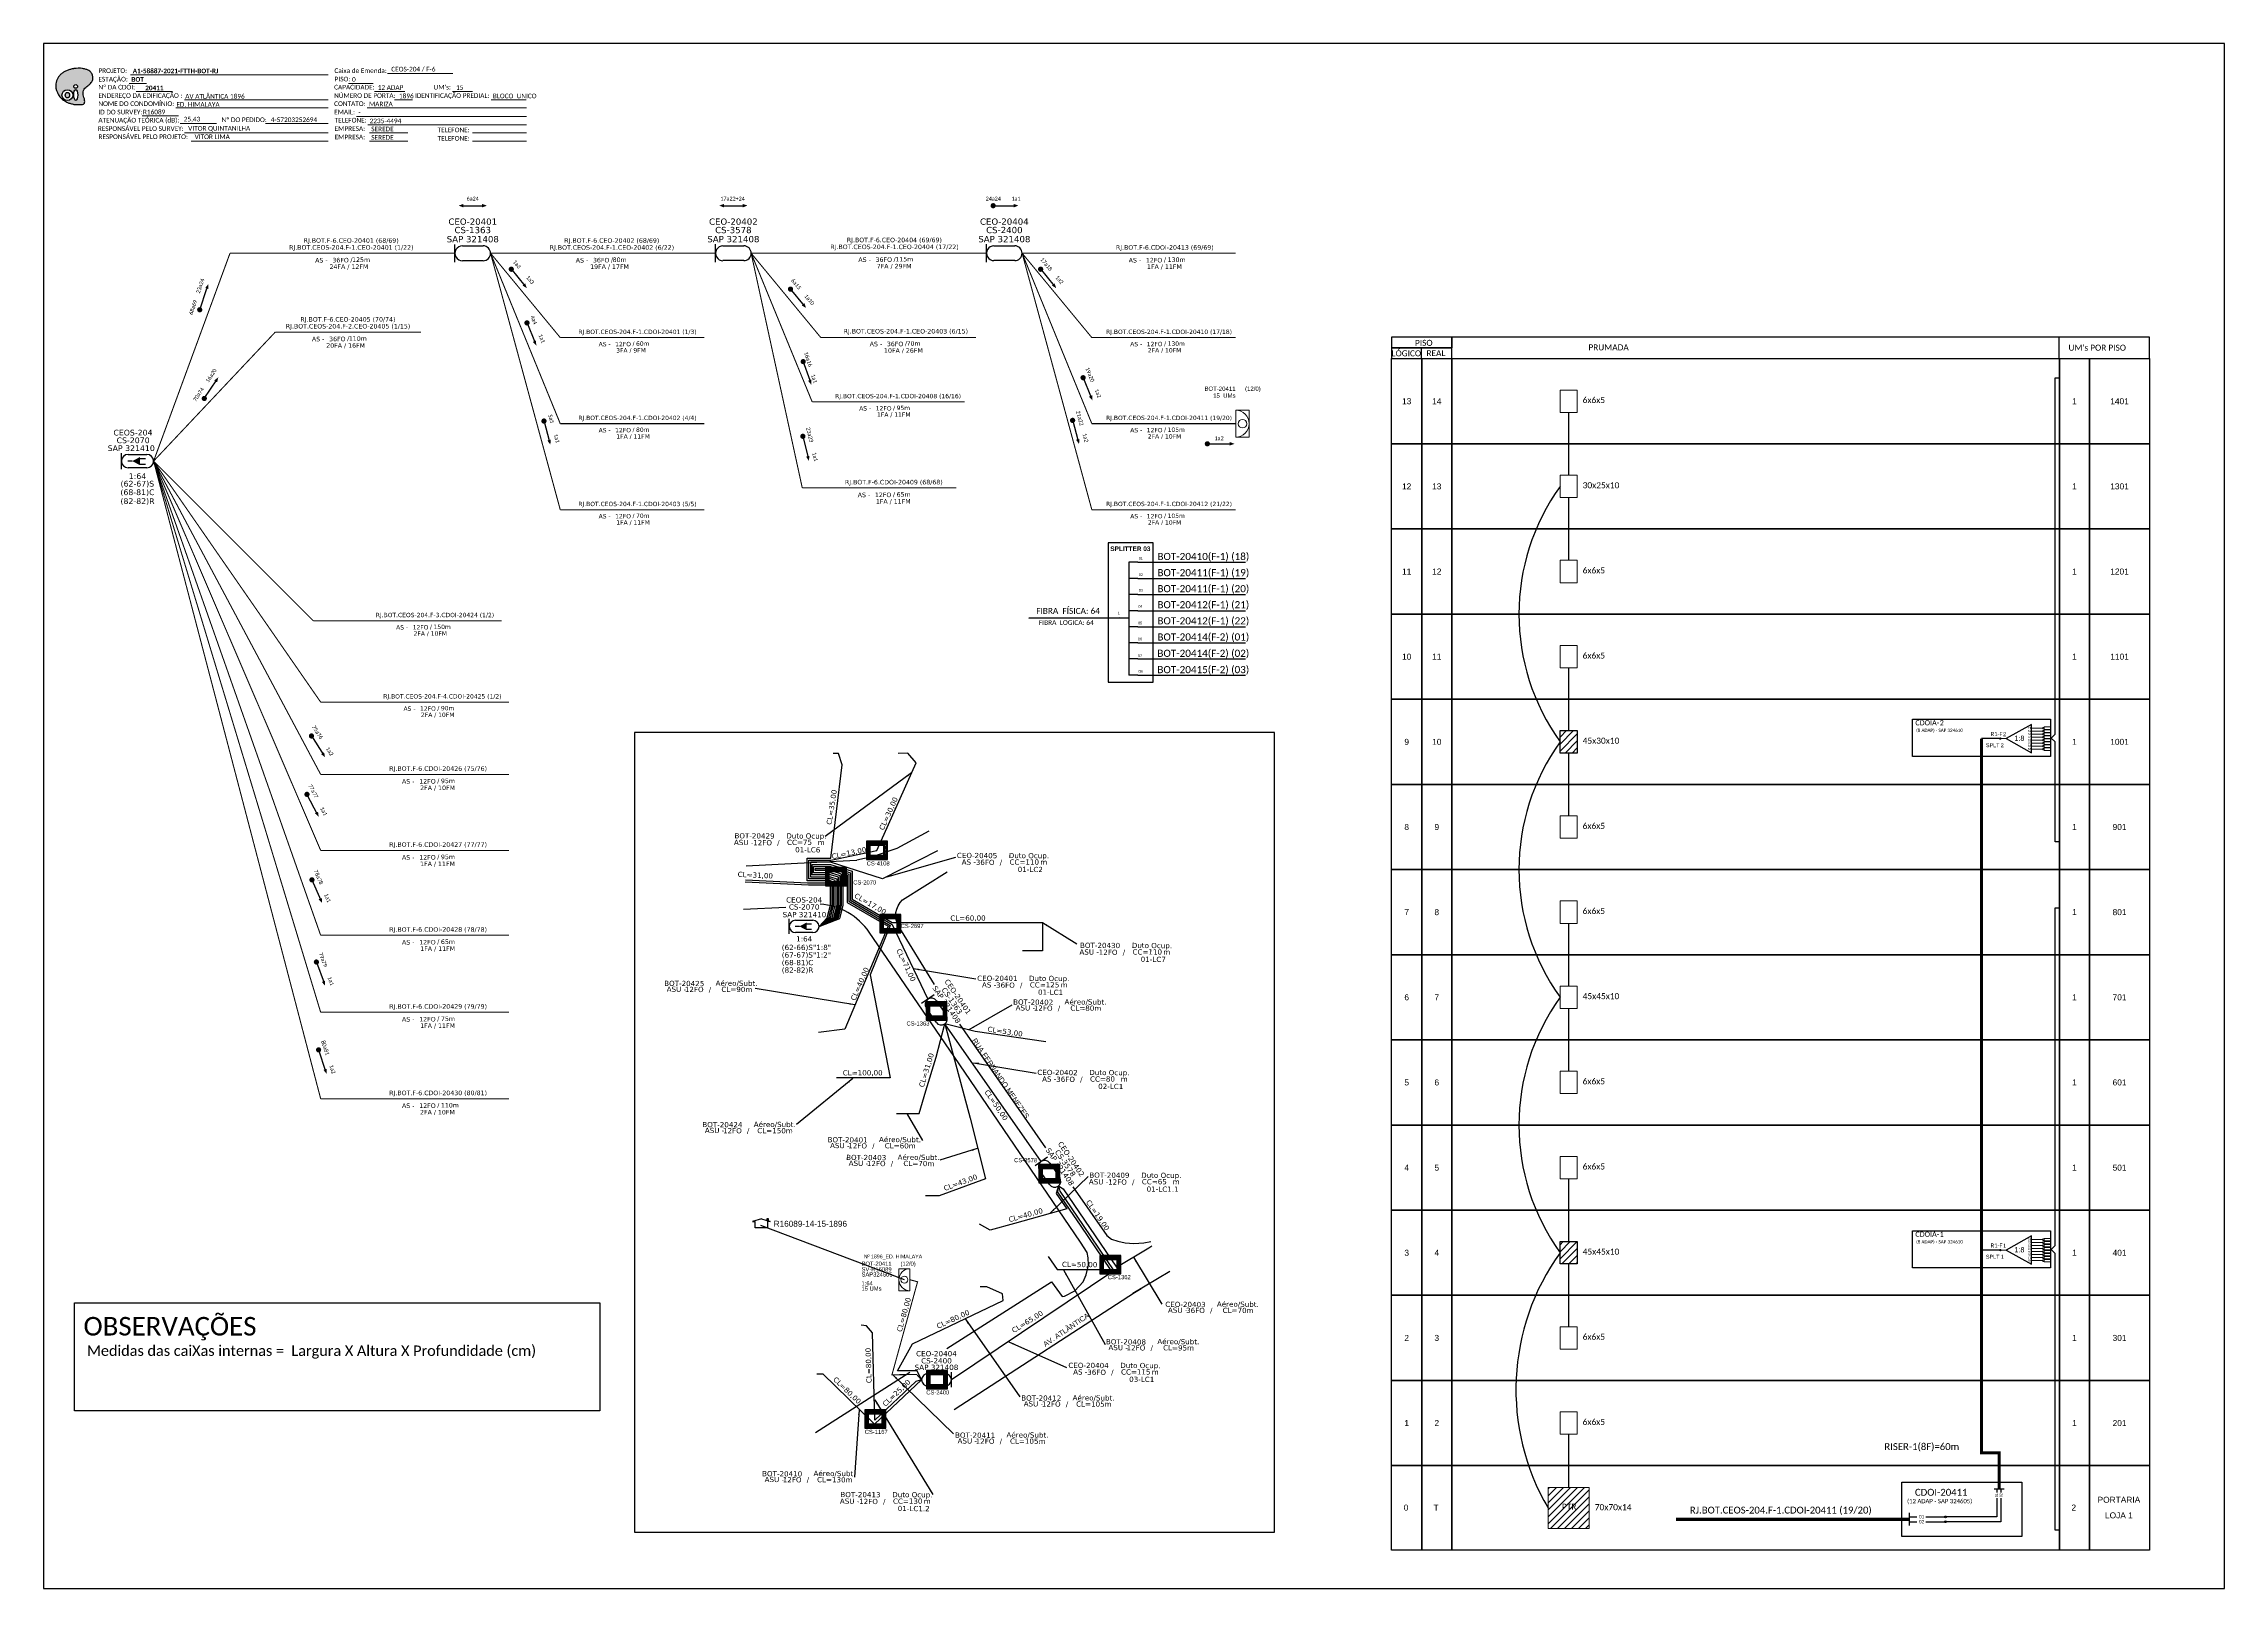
# Model space of a CAD drawing. Extents: x -89 to 749, y 705 to 1299.
import ezdxf
from ezdxf.enums import TextEntityAlignment as Align

# ---------------------------------------------------------------- set-up
doc = ezdxf.new("R2010")
doc.units = 0
for name, color, linetype in [('10.1-Caixas Subterrâneas', 5, 'Continuous'), ('20.4-CEOS', 1, 'Continuous'), ('20.5-CEO', 1, 'Continuous'), ('CABO OPTICO EXISTENTE', 5, 'Continuous'), ('CAP a instalar', 1, 'Continuous'), ('celulas gpon', 7, 'Continuous'), ('label_cabos', 7, 'Continuous'), ('Legenda', 1, 'Continuous'), ('QUADRA', 7, 'Continuous'), ('Segmento de Logradouro Texto', 238, 'Continuous'), ('SETA', 7, 'Continuous'), ('surveys', 7, 'Continuous'), ('surveys legendas', 7, 'Continuous')]:
    doc.layers.add(name, color=color, linetype=linetype)
for name, color, linetype, lineweight in [("20.0-LEGENDA DOS CDO'S", 1, 'Continuous', 0), ('20.1-CDO_INTERIOR', 1, 'Continuous', 0), ('40.1-ETIQUETAS', 1, 'Continuous', 20)]:
    doc.layers.add(name, color=color, linetype=linetype, lineweight=lineweight)
doc.layers.add('DROP DE CLIENTE', color=140, linetype='Continuous', plot=False)
doc.layers.add('EXTRA', color=50, linetype='Continuous', plot=False)
doc.styles.add('ARIAL', font='arial.ttf')
doc.styles.add('DIGICADE', font='arial.ttf')
doc.styles.add('siredit', font='verdana.ttf')
doc.styles.get("Standard").update_dxf_attribs({"font": 'arial.ttf'})
doc.styles.add('WMF-Calibri0', font='calibri.ttf')
doc.styles.add('WMF-Calibri1', font='calibrib.ttf')
doc.linetypes.add('FENCELINE1', pattern='A,0.25,-0.1,[133,ltypeshp.shx,S=0.1,R=0,X=-0.1,Y=0],-0.1,1', length=1.45)
doc.dimstyles.new('CC', dxfattribs={"dimtxt": 1, "dimasz": 2, "dimexe": 0.18, "dimexo": 0.0625, "dimgap": 0.09, "dimtad": 0, "dimdec": 0, "dimrnd": 1, "dimzin": 0, "dimdsep": 46, "dimtxsty": 'siredit', "dimblk": 'NONE', "dimcen": 0, "dimse1": 1, "dimse2": 1, "dimsd1": 1, "dimsd2": 1, "dimclrt": 7, "dimadec": 0, "dimazin": 0, "dimtfac": 1, "dimtdec": 0, "dimtofl": 0, "dimtmove": 0, "dimatfit": 3, "dimfxl": 1, "dimtolj": 1, "dimtzin": 0, "dimarcsym": 0})

# ---------------------------------------------------------------- blocks, each defined once
blk = doc.blocks.new('OI')
h = blk.add_hatch(color=40)
edge = h.paths.add_edge_path()
edge.add_spline(control_points=[(4.35, -0.67), (3.92, -0.99), (3.26, -1.5), (2.81, -2.59), (2.9, -3.5), (3.06, -4.27), (3.31, -4.85), (3.37, -5.39), (3.4, -5.88), (3.2, -6.4), (2.54, -6.61), (1.65, -6.63), (0.55, -6.67), (-0.56, -6.42), (-1.61, -6.14), (-2.77, -5.61), (-3.92, -4.77), (-4.89, -3.7), (-5.34, -2.65), (-5.6, -1.94), (-5.85, -0.96), (-5.71, 0.47), (-5.1, 2.02), (-4.14, 3.02), (-3.3, 3.61), (-2.37, 4.16), (-1.36, 4.44), (-0.56, 4.7), (0.79, 4.85), (2.24, 4.97), (3.79, 4.57), (4.67, 4.21), (5.44, 3.65), (5.76, 2.99), (6.03, 2.21), (6.01, 1.46), (5.72, 0.64), (5.31, 0.08), (4.88, -0.38), (4.51, -0.55), (4.35, -0.67)], knot_values=[0, 0, 0, 0, 1.60434, 2.417191, 3.427595, 4.282808, 4.776746, 5.304182, 5.888771, 6.258406, 6.858137, 7.79129, 8.986195, 10.124242, 11.187857, 12.242908, 13.953784, 15.414161, 16.515391, 17.349188, 17.675853, 19.552021, 21.515531, 22.568638, 23.63245, 24.621084, 25.782718, 26.745347, 27.142653, 29.870543, 31.004649, 31.921532, 32.709589, 33.801391, 34.042471, 35.192333, 35.971461, 36.628871, 37.254359, 37.836911, 37.836911, 37.836911, 37.836911], degree=3, periodic=0)
h.paths.add_polyline_path([(1.13, -0.87, -1), (-0.04, -0.87, -1)], flags=16)
edge = h.paths.add_edge_path(flags=16)
edge.add_ellipse((0.56, -3.59), major_axis=(-0.02, 1.71), ratio=0.361305, start_angle=0, end_angle=360)
h.paths.add_polyline_path([(-0.36, -3.62, -1), (-3.8, -3.62, -1)], flags=16)
edge = h.paths.add_edge_path(flags=0)
edge.add_ellipse((-2.08, -3.62), major_axis=(0, 0.885), ratio=0.758294, start_angle=0, end_angle=360)
at = {"color": 40}
for centre, radius in [((-2.08, -3.62), 1.72), ((0.54, -0.87), 0.587)]:
    blk.add_circle(centre, radius, dxfattribs=at)
blk.add_ellipse((-2.08, -3.62), major_axis=(0, 0.885), ratio=0.758294, start_param=-3.141592653589792, end_param=3.141592653589792, dxfattribs=at)
blk.add_ellipse((0.56, -3.59), major_axis=(-0.02, 1.71), ratio=0.361305, dxfattribs=at)
at = {"color": 40, "start_tangent": (-0.800898, -0.598801), "end_tangent": (-0.800898, -0.598801)}
blk.add_spline([(4.35, -0.67), (3.2, -1.78), (2.9, -2.54), (2.92, -3.55), (3.12, -4.38), (3.28, -4.85), (3.37, -5.37), (3.35, -5.95), (3.2, -6.29), (2.66, -6.55), (1.73, -6.63), (0.54, -6.62), (-0.58, -6.41), (-1.6, -6.11), (-2.56, -5.67), (-3.95, -4.67), (-4.89, -3.56), (-5.37, -2.56), (-5.64, -1.78), (-5.72, -1.46), (-5.63, 0.42), (-4.84, 2.22), (-4.13, 2.99), (-3.27, 3.62), (-2.4, 4.09), (-1.3, 4.47), (-0.37, 4.72), (0.02, 4.77), (2.75, 4.8), (3.85, 4.53), (4.69, 4.16), (5.31, 3.68), (5.85, 2.73), (5.93, 2.5), (5.94, 1.35), (5.67, 0.62), (5.29, 0.08), (4.84, -0.36), (4.35, -0.67)], degree=3, dxfattribs=at)
blk = doc.blocks.new('CARIMBO')
at = {"color": 7, "lineweight": 0}
for points in [[(134.48, -16.3), (159.61, -16.3)], [(35.15, -20.06), (41.7, -20.06)], [(35.66, -16.79), (111.64, -16.79)], [(37.81, -23.14), (51.75, -23.14)], [(119.43, -20.02), (128.92, -20.02)], [(129.48, -23.14), (141.1, -23.14)], [(159.42, -23.14), (167.09, -23.14)], [(40.13, -32.55), (54.07, -32.55)], [(52.97, -29.48), (111.64, -29.48)], [(56.38, -26.37), (111.64, -26.37)], [(122.56, -32.72), (187.83, -32.72)], [(126.6, -29.48), (187.83, -29.48)], [(137.07, -26.37), (144.01, -26.37)], [(174.24, -26.37), (187.8, -26.37)], [(54.67, -35.52), (68.61, -35.52)], [(56.38, -39.07), (111.64, -39.07)], [(126.84, -35.96), (187.83, -35.96)], [(127.45, -39.07), (142.25, -39.07)], [(167.06, -39.07), (187.83, -39.07)], [(58.87, -42.31), (111.64, -42.31)], [(127.45, -42.31), (142.25, -42.31)], [(167.06, -42.31), (187.83, -42.31)]]:
    blk.add_lwpolyline(points, dxfattribs=at)
at = {"color": 7, "xscale": 1.213923925163967, "yscale": 1.213923925163967, "zscale": 1.213923925163967, "rotation": 0.1532896023949059}
blk.add_blockref('OI', (13.86, -20.16), dxfattribs=at)
at = {"color": 7, "lineweight": 0, "style": 'WMF-Calibri0'}
for s, height, p in [('PROJETO:', 1.793, (23.26, -16.04)), ('Caixa de Emenda:', 1.7927, (114.02, -16.04)), ('ESTAÇÃO:', 1.793, (23.26, -19.32)), ('ENDEREÇO DA EDIFICAÇÃO :', 1.7927, (23.26, -25.63)), ('Nº DA CDOI:', 1.7927, (23.26, -22.39)), ('CAPACIDADE:', 1.7927, (113.91, -22.39)), ('NÚMERO DE PORTA:', 1.7927, (113.91, -25.63)), ('PISO:', 1.793, (114.09, -19.28)), ('IDENTIFICAÇÃO PREDIAL:', 1.7927, (144.99, -25.63)), ("UM's:", 1.793, (152.15, -22.39)), ('ATENUAÇÃO TEÓRICA (dB):', 1.7927, (23.26, -35.09)), ('NOME DO CONDOMÍNIO:', 1.7927, (23.26, -28.74)), ('ID DO SURVEY:', 1.7927, (23.26, -31.97)), ('CONTATO:', 1.793, (113.91, -28.74)), ('EMAIL:', 1.793, (113.91, -31.97)), ('TELEFONE:', 1.793, (114.09, -35.09)), ('RESPONSÁVEL PELO SURVEY:', 1.7927, (23.02, -38.32)), ('RESPONSÁVEL PELO PROJETO:', 1.7927, (23.26, -41.44)), ('EMPRESA:', 1.793, (114.09, -38.32)), ('EMPRESA:', 1.793, (114.09, -41.56)), ('TELEFONE:', 1.793, (153.7, -38.83)), ('TELEFONE:', 1.793, (153.7, -42.06))]:
    blk.add_text(s, height=height, dxfattribs=at).set_placement(p)
at = {"color": 7, "lineweight": 0, "flags": 8}
for tag, p, style in [('PROJ', (36.46, -16.13), 'WMF-Calibri1'), ('CEOS-XX', (135.87, -15.46), 'WMF-Calibri0'), ('EST', (35.94, -19.41), 'WMF-Calibri1'), ('LOGRADOURO', (56.65, -25.91), 'WMF-Calibri0'), ('PISO_PTR', (120.78, -19.42), 'WMF-Calibri0'), ('CAPAC.', (130.66, -22.52), 'WMF-Calibri0'), ('N°', (138.85, -25.77), 'WMF-Calibri0'), ("UC'S", (160.78, -22.54), 'WMF-Calibri0'), ('N°PREDIO', (174.94, -25.77), 'WMF-Calibri0'), ('_ID_', (40.39, -31.94), 'WMF-Calibri0'), ('NOME_DO_COND.', (53.23, -29.02), 'WMF-Calibri0'), ('O_POTEN', (56.06, -34.68), 'WMF-Calibri0'), ('EMAIL', (123.26, -32.12), 'WMF-Calibri0'), ('NOME_DO_CONTATO', (127.3, -28.89), 'WMF-Calibri0'), ('RES_SURVEY', (57.78, -38.23), 'WMF-Calibri0'), ('RES_PROJ', (60.27, -41.47), 'WMF-Calibri0'), ('TELEFONE', (127.55, -35.36), 'WMF-Calibri0'), ('EMP_RESP_SURVEY', (128.16, -38.47), 'WMF-Calibri0'), ('EMP_RESP_PROJ', (128.16, -41.71), 'WMF-Calibri0'), ('CONT_RESP_SURVEY', (167.76, -38.47), 'WMF-Calibri0'), ('CONT_RESP_PROJ', (167.76, -41.71), 'WMF-Calibri0')]:
    blk.add_attdef(tag, p, '', height=1.79, dxfattribs=dict(at, style=style))
at = {"color": 7, "lineweight": 0, "style": 'WMF-Calibri1', "flags": 8}
blk.add_attdef("N° CDO'S", text='', height=1.79, dxfattribs=at).set_placement((44.78, -22.68), align=Align.CENTER)
blk = doc.blocks.new('ETIQUETA_RS5F')
at = {"layer": '40.1-ETIQUETAS', "color": 0, "style": 'siredit'}
blk.add_text('/', height=1.5, dxfattribs=at).set_placement((1.58, -1.95), align=Align.MIDDLE_RIGHT)
for tag, p in [('ETIQUETA_R_SECUNDARIA', (1.21, 2.1)), ('ETIQUETA_R_PRIMARIA', (1.21, 4.1)), ('F_ATIVAS/F_MORTAS', (1.14, -4.24))]:
    blk.add_attdef(tag, text='', height=1.5, dxfattribs=at).set_placement(p, align=Align.MIDDLE_CENTER)
for tag, p in [('TIPO_CABO', (-6.58, -2.12)), ('CAP_CABO', (0.4, -2.09))]:
    blk.add_attdef(tag, text='', height=1.5, dxfattribs=at).set_placement(p, align=Align.MIDDLE_RIGHT)
for tag, p in [('FUSÃO_1', (0.85, -8.39)), ('FUSÃO_2', (0.85, -10.6)), ('FUSÃO_3', (0.85, -12.93)), ('FUSÃO_4', (0.85, -15.14)), ('FUSÃO_5', (0.85, -17.16))]:
    blk.add_attdef(tag, text='', height=1.5, dxfattribs=at).set_placement(p, align=Align.CENTER)
blk.add_attdef('METROS', text='', height=1.5, dxfattribs=at).set_placement((2.14, -1.95), align=Align.MIDDLE_LEFT)
blk = doc.blocks.new('CEOS_RP_CT_DRT')
at = {"layer": '20.4-CEOS', "color": 0}
for p, q in [((-4.54, 1.19), (-1.19, 1.19)), ((-1.19, -1.19), (-4.54, -1.19))]:
    blk.add_line(p, q, dxfattribs=at)
for points in [[(-5.73, -1.43), (-5.73, 1.44)], [(-3.79, 0), (-4.59, 0)], [(-2.47, 0.48), (-1.45, 0.48)], [(-2.47, -0.52), (-1.45, -0.52)]]:
    blk.add_lwpolyline(points, dxfattribs=at)
blk.add_lwpolyline([(-3.79, 0, 0, 1.47, 0), (-2.41, 0, 1.47, 1.47, 0)], format="xyseb", dxfattribs=at)
for centre, start, end in [((-4.54, 0), 90, 270), ((-1.19, 0), 270, 90)]:
    blk.add_arc(centre, 1.19, start, end, dxfattribs=at)
at = {"layer": '20.4-CEOS', "color": 7, "style": 'siredit'}
for tag, p in [('Nº_DA_CEOS', (-2.86, 5.6)), ('LOCAL', (-2.86, 4.24)), ('SAP', (-2.86, 2.78)), ('RACIO_SPLITAGEM', (-2.86, -1.88)), ('FIBRAS_SPLITTER', (-2.86, -3.58)), ('RESERVA_FINAIS', (-2.86, -6.39)), ('FIBRAS_TOP_C', (-2.86, -5.08))]:
    blk.add_attdef(tag, text='', height=1.01, dxfattribs=at).set_placement(p, align=Align.TOP_CENTER)
blk = doc.blocks.new('*X59')
at = {"color": 0, "linetype": 'Continuous'}
for p, q in [((-1.25, 0.34099), (-0.49099, 1.1)), ((-1.25, 0.517767), (-0.667767, 1.1)), ((-1.25, 0.694544), (-0.844544, 1.1)), ((-1.25, 0.87132), (-1.02132, 1.1)), ((-1.25, 1.048097), (-1.198097, 1.1)), ((-1.25, 0.164214), (-0.8035, 0.610714)), ((-1.25, -0.012563), (-0.8035, 0.433937)), ((-1.25, -0.18934), (-0.8035, 0.25716)), ((-1.25, -0.366117), (-0.8035, 0.080383)), ((-0.789214, 0.625), (-0.314214, 1.1)), ((-0.612437, 0.625), (-0.137437, 1.1)), ((-0.43566, 0.625), (0.03934, 1.1)), ((-0.258883, 0.625), (0.216117, 1.1)), ((-0.082107, 0.625), (0.392893, 1.1)), ((0.09467, 0.625), (0.56967, 1.1)), ((0.271447, 0.625), (0.746447, 1.1)), ((0.448223, 0.625), (0.923223, 1.1)), ((0.625, 0.625), (1.1, 1.1)), ((0.801777, 0.625), (1.25, 1.073223)), ((0.8035, 0.449947), (1.25, 0.896447)), ((0.8035, 0.27317), (1.25, 0.71967)), ((0.8035, 0.096393), (1.25, 0.542893)), ((0.8035, -0.080383), (1.25, 0.366117)), ((0.8035, -0.25716), (1.25, 0.18934)), ((0.8035, -0.433937), (1.25, 0.012563)), ((-1.25, -0.542893), (-0.8035, -0.096393)), ((-1.25, -0.71967), (-0.8035, -0.27317)), ((-1.25, -0.896447), (-0.8035, -0.449947)), ((-1.25, -1.073223), (-0.801777, -0.625)), ((-1.1, -1.1), (-0.625, -0.625)), ((-0.923223, -1.1), (-0.448223, -0.625)), ((-0.746447, -1.1), (-0.271447, -0.625)), ((-0.56967, -1.1), (-0.09467, -0.625)), ((-0.392893, -1.1), (0.082107, -0.625)), ((-0.216117, -1.1), (0.258883, -0.625)), ((-0.03934, -1.1), (0.43566, -0.625)), ((0.137437, -1.1), (0.612437, -0.625)), ((0.314214, -1.1), (0.789214, -0.625)), ((0.49099, -1.1), (1.25, -0.34099)), ((0.667767, -1.1), (1.25, -0.517767)), ((0.8035, -0.610714), (1.25, -0.164214)), ((0.844544, -1.1), (1.25, -0.694544)), ((1.02132, -1.1), (1.25, -0.87132)), ((1.198097, -1.1), (1.25, -1.048097))]:
    blk.add_line(p, q, dxfattribs=at)
blk = doc.blocks.new('MANHOLE_MQ')
at = {"color": 0, "linetype": 'Continuous'}
for p, q in [((0.0000062, 0.0000057), (-0.0000063, 0.0000057)), ((-0.0000063, 0.0000057), (-0.0000063, -0.0000053)), ((-0.000004, 0.0000033), (0.000004, 0.0000033)), ((-0.000004, -0.0000029), (-0.000004, 0.0000033)), ((0.000004, 0.0000033), (0.000004, -0.0000029)), ((0.0000062, -0.0000053), (0.0000062, 0.0000057)), ((-0.0000063, -0.0000053), (0.0000062, -0.0000053)), ((0.000004, -0.0000029), (-0.000004, -0.0000029)), ((0.000004, -0.0000029), (0.000004, -0.0000029))]:
    blk.add_line(p, q, dxfattribs=at)
at = {"color": 0, "linetype": 'Continuous', "xscale": 5e-06, "yscale": 5e-06, "zscale": 1e-05}
blk.add_blockref('*X59', (0, 0.0000002), dxfattribs=at)
blk = doc.blocks.new('Inst CB DT OCUP CFOA-SM-AS-80-TS-36')
at = {"layer": 'label_cabos', "color": 0, "style": 'siredit'}
for tag, flags, p in [('ID_ATIVIDADE', 3, (1.31, 2.67)), ('FATOR', 1, (11.56, 2.55))]:
    blk.add_attdef(tag, text='', height=1, rotation=359.69, dxfattribs=dict(at, flags=flags)).set_placement(p, align=Align.MIDDLE_CENTER)
for tag, p in [('TIPO_CABO', (1.76, 0)), ('DESTINO_CABO', (3.13, 1.26)), ('CABO', (4.69, -0.05)), ('/', (7.71, -0.05)), ('LANCE', (10.91, 0)), ('TIPO_CABO', (13.11, 1.24)), ('UND', (15.96, 0)), ('FID', (13.15, -1.41))]:
    blk.add_attdef(tag, text='', height=1, rotation=359.69, dxfattribs=at).set_placement(p, align=Align.MIDDLE_CENTER)
blk.add_attdef('QTDE', (12.43, -0.47), '', height=1, rotation=359.69, dxfattribs=at)
blk = doc.blocks.new('_None')
blk = doc.blocks.new('LEGENDA DOS CABOS')
at = {"layer": 'EXTRA', "color": 0, "style": 'siredit'}
for tag, p in [('ID', (4.6, 0.97)), ('XX', (9.03, 0.97))]:
    blk.add_attdef(tag, text='', height=0.48, rotation=359.69, dxfattribs=at).set_placement(p, align=Align.MIDDLE_CENTER)
at = {"layer": 'Legenda', "color": 0, "style": 'siredit'}
for tag, p in [('TIPO_CABO', (1.31, 0)), ('CABO', (4.69, -0.05)), ('/', (6.81, -0.05)), ('METROS', (10.03, -0.05))]:
    blk.add_attdef(tag, text='', height=0.8, rotation=359.69, dxfattribs=at).set_placement(p, align=Align.MIDDLE_CENTER)
blk = doc.blocks.new('Inst CB DT OCUP CFOA-SM-ASU-120-S-12')
at = {"layer": 'label_cabos', "color": 0, "style": 'siredit'}
for tag, flags, p in [('ID_ATIVIDADE', 3, (1.31, 2.67)), ('FATOR', 1, (11.56, 2.55))]:
    blk.add_attdef(tag, text='', height=1, rotation=359.69, dxfattribs=dict(at, flags=flags)).set_placement(p, align=Align.MIDDLE_CENTER)
for tag, p in [('TIPO_CABO', (1.26, 0)), ('DESTINO_CABO', (3.13, 1.26)), ('CABO', (4.69, -0.05)), ('/', (7.71, -0.05)), ('LANCE', (10.91, 0)), ('TIPO_CABO', (13.11, 1.24)), ('UND', (15.96, 0)), ('FID', (13.15, -1.41))]:
    blk.add_attdef(tag, text='', height=1, rotation=359.69, dxfattribs=at).set_placement(p, align=Align.MIDDLE_CENTER)
blk.add_attdef('QTDE', (12.43, -0.47), '', height=1, rotation=359.69, dxfattribs=at)
blk = doc.blocks.new('*U76')
at = {"layer": '20.4-CEOS', "color": 7, "style": 'siredit'}
for tag, p in [('FIBRAS_SPLITTER', (0, 0)), ('FIBRAS_TOP_C', (0, -4.13)), ('RESERVA_FINAIS', (0, -5.46))]:
    blk.add_attdef(tag, p, '', height=1.01, dxfattribs=at)
for tag, p, flags in [('QTDE', (0, -9.4), 1), ('ID_ATIVIDADE', (0, -6.77), 3), ('FATOR', (0, -8.09), 1), ('FID', (0, -10.71), 1)]:
    blk.add_attdef(tag, p, '', height=1.01, dxfattribs=dict(at, flags=flags))
blk = doc.blocks.new('*U77')
at = {"layer": '20.4-CEOS', "color": 7, "style": 'siredit'}
blk.add_attdef('FIBRAS_SPLITTER', (0, 0), '', height=1.01, dxfattribs=at)
for tag, p, flags in [('QTDE', (0, -4.11), 1), ('ID_ATIVIDADE', (0, -1.48), 3), ('FATOR', (0, -2.79), 1), ('FID', (0, -5.42), 1)]:
    blk.add_attdef(tag, p, '', height=1.01, dxfattribs=dict(at, flags=flags))
blk = doc.blocks.new('SPLT_1-8_SC-APC')
at = {"color": 1, "lineweight": 0}
blk.add_lwpolyline([(-17.04, -7.55), (-19.26, -7.55)], dxfattribs=at)
at = {"color": 1}
blk.add_lwpolyline([(-7.37, -2.1), (-17.04, -7.55), (-7.37, -13), (-7.37, -2.1)], dxfattribs=at)
at = {"color": 3, "lineweight": 0}
for points in [[(-2.99, -3.51), (-7.37, -3.51)], [(-7.37, -4.66), (-2.99, -4.66)], [(-7.37, -5.82), (-2.99, -5.82)], [(-7.37, -6.97), (-2.99, -6.97)], [(-7.37, -8.12), (-2.99, -8.12)], [(-2.41, -3.02), (-2.41, -4)], [(-2.41, -3.02), (0, -3.02)], [(-2.41, -4), (0, -4)], [(-2.41, -4.17), (-2.41, -5.16)], [(-2.41, -4.17), (0, -4.17)], [(-2.41, -5.16), (0, -5.16)], [(-2.41, -5.32), (-2.41, -6.31)], [(-2.41, -5.32), (0, -5.32)], [(-2.41, -6.31), (0, -6.31)], [(-2.41, -6.48), (-2.41, -7.46)], [(-2.41, -6.48), (0, -6.48)], [(-2.41, -7.46), (0, -7.46)], [(-2.41, -7.63), (-2.41, -8.62)], [(-2.41, -7.63), (0, -7.63)], [(-7.37, -9.28), (-2.99, -9.28)], [(-7.37, -10.43), (-2.99, -10.43)], [(-7.37, -11.58), (-2.99, -11.58)], [(-2.41, -8.62), (0, -8.62)], [(-2.41, -8.78), (-2.41, -9.77)], [(-2.41, -8.78), (0, -8.78)], [(-2.41, -9.77), (0, -9.77)], [(-2.41, -9.94), (-2.41, -10.92)], [(-2.41, -9.94), (0, -9.94)], [(-2.41, -10.92), (0, -10.92)], [(-2.41, -11.09), (-2.41, -12.08)], [(-2.41, -11.09), (0, -11.09)], [(-2.41, -12.08), (0, -12.08)]]:
    blk.add_lwpolyline(points, dxfattribs=at)
for points in [[(-2.99, -3.22), (-2.41, -3.22), (-2.41, -3.8), (-2.99, -3.8)], [(-2.99, -4.38), (-2.41, -4.38), (-2.41, -4.95), (-2.99, -4.95)], [(-2.99, -5.53), (-2.41, -5.53), (-2.41, -6.1), (-2.99, -6.1)], [(-2.99, -6.68), (-2.41, -6.68), (-2.41, -7.26), (-2.99, -7.26)], [(-2.99, -7.84), (-2.41, -7.84), (-2.41, -8.41), (-2.99, -8.41)], [(-2.99, -8.99), (-2.41, -8.99), (-2.41, -9.56), (-2.99, -9.56)], [(-2.99, -10.14), (-2.41, -10.14), (-2.41, -10.72), (-2.99, -10.72)], [(-2.99, -11.3), (-2.41, -11.3), (-2.41, -11.87), (-2.99, -11.87)]]:
    blk.add_lwpolyline(points, close=True, dxfattribs=at)
at = {"color": 1, "style": 'ARIAL'}
for s, height, p in [('1:8', 2, (-13.91, -8.4)), ('S1', 0.75, (-8.74, -3.78)), ('S2', 0.75, (-8.74, -4.97)), ('S3', 0.75, (-8.74, -6.18)), ('S4', 0.75, (-8.74, -7.36)), ('S5', 0.75, (-8.74, -8.57)), ('S6', 0.75, (-8.74, -9.69)), ('S7', 0.75, (-8.74, -10.78)), ('S8', 0.75, (-8.74, -11.9))]:
    blk.add_text(s, height=height, dxfattribs=at).set_placement(p)
blk = doc.blocks.new('SURVEY_SURVEY')
for p, q in [((0, 0.0000152), (-0.0000151, 0.0000108)), ((-0.0000151, 0.0000108), (-0.0000104, 0.0000108)), ((-0.0000103, 0), (-0.0000103, 0.0000108)), ((0.0000103, 0), (-0.0000103, 0)), ((0, 0.0000152), (0.0000151, 0.0000108)), ((0.0000101, 0.0000159), (0.0000117, 0.0000159)), ((0.0000101, 0.0000123), (0.0000101, 0.0000159)), ((0.0000151, 0.0000108), (0.0000103, 0.0000108)), ((0.0000103, 0.0000108), (0.0000103, 0)), ((0.0000117, 0.0000159), (0.0000117, 0.0000119))]:
    blk.add_line(p, q)

msp = doc.modelspace()

# ---------------------------------------------------------------- hatches: boundary and pattern name
h = msp.add_hatch()
h.set_pattern_fill('ANSI31', color=1, scale=0.6)
h.set_pattern_definition([(45, (-789.8934, -197.4354), (-1.3470384, 1.3470384), [])])
h.paths.add_polyline_path([(497.12, 1034.85), (493.81, 1034.85), (493.81, 1026.23), (500.43, 1026.23), (500.43, 1034.85)])
h = msp.add_hatch(color=3)
h.dxf.hatch_style = 1
edge = h.paths.add_edge_path()
edge.add_arc((663.14, 1031.77), 0.256, 0, 360)
h = msp.add_hatch()
h.set_pattern_fill('ANSI31', color=1, scale=0.6)
h.set_pattern_definition([(45, (-789.8934, -295.6667), (-1.3470384, 1.3470384), [])])
h.paths.add_polyline_path([(497.12, 838.39), (493.81, 838.39), (493.81, 829.77), (500.43, 829.77), (500.43, 838.39)])
h = msp.add_hatch(color=3)
h.dxf.hatch_style = 1
edge = h.paths.add_edge_path()
edge.add_arc((663.14, 835.09), 0.256, 0, 360)
h = msp.add_hatch()
h.set_pattern_fill('ANSI31', color=1, scale=0.6)
h.set_pattern_definition([(45, (-287.3904, 3415.102), (-1.3470384, 1.3470384), [])])
h.paths.add_polyline_path([(505.02, 728.04), (505.02, 743.84), (489.21, 743.84), (489.21, 728.04)])
h.paths.add_polyline_path([(493.95, 734.67), (500.75, 734.67), (500.75, 738.15), (493.95, 738.15)], flags=24)
h = msp.add_hatch(color=3)
h.dxf.hatch_style = 1
edge = h.paths.add_edge_path()
edge.add_arc((642.02, 732.51), 0.32, 0, 360)
h = msp.add_hatch(color=3)
h.dxf.hatch_style = 1
edge = h.paths.add_edge_path()
edge.add_arc((642.02, 730.64), 0.32, 0, 360)

# ---------------------------------------------------------------- linework, layer by layer
at = {"color": 7, "linetype": 'Continuous'}
for p, q in [((327.98, 1099.66), (327.98, 1056.23)), ((331.5, 1099.66), (327.98, 1099.66)), ((331.5, 1093.38), (327.98, 1093.38)), ((331.5, 1087.18), (327.98, 1087.18)), ((324.33, 1078.23), (327.96, 1078.23)), ((331.5, 1080.96), (327.98, 1080.96)), ((331.5, 1074.8), (327.98, 1074.8)), ((331.5, 1068.63), (327.98, 1068.63)), ((331.5, 1062.44), (327.98, 1062.44)), ((331.5, 1056.23), (327.98, 1056.23))]:
    msp.add_line(p, q, dxfattribs=at)
at = {"color": 10, "linetype": 'Continuous'}
for p, q in [((331.5, 1099.66), (372.87, 1099.65)), ((331.5, 1093.38), (372.87, 1093.36)), ((331.5, 1087.18), (372.87, 1087.17)), ((331.5, 1080.96), (372.87, 1080.95)), ((331.5, 1074.81), (372.87, 1074.8)), ((331.5, 1068.63), (372.87, 1068.62)), ((331.5, 1062.44), (372.87, 1062.43)), ((331.5, 1056.23), (372.87, 1056.22))]:
    msp.add_line(p, q, dxfattribs=at)
at = {"color": 1, "linetype": 'Continuous', "lineweight": 60}
msp.add_line((324.33, 1078.23), (289.54, 1078.12), dxfattribs=at)
for points in [[(-89.32, 705.02), (749.25, 705.02), (749.25, 1299.02), (-89.32, 1299.02), (-89.32, 705.02)], [(452.14, 1177.89), (720.51, 1177.89), (720.51, 1186.11), (452.14, 1186.11), (452.14, 1186.11), (452.14, 1182)], [(685.76, 1177.89), (685.76, 1186.11)], [(440.57, 1177.89), (440.57, 1182)], [(216.31, 967.78), (215.07, 962.81)], [(216.92, 967.78), (215.69, 962.81)]]:
    msp.add_lwpolyline(points)
at = {"color": 7, "lineweight": 0}
msp.add_lwpolyline([(-4.01, 1268.26), (20.14, 1268.26)], dxfattribs=at)
at = {"const_width": 0.999}
for points in [[(275.31, 1236.7, 1), (276.31, 1236.7, 1)], [(-29.45, 1196.22, 1), (-29.13, 1197.16, 1)], [(-27.81, 1162.17, 1), (-27.26, 1163, 1)], [(202.52, 1148.52, 1), (202.76, 1147.55, 1)], [(13.4, 1033.23, 1), (13.94, 1032.39, 1)]]:
    msp.add_lwpolyline(points, format="xyb", close=True, dxfattribs=at)
at = {"color": 7}
for points, const_width in [([(90.2, 1212.65, 1), (90.83, 1211.87, 1)], 1), ([(197.7, 1205.09, 1), (198.07, 1204.16, 1)], 1), ([(310.2, 1171.02, 1), (310.57, 1170.09, 1)], 1), ([(357.68, 1145.14, 1), (358.68, 1145.14, 1)], 1), ([(11.72, 1010.79, 1), (12.18, 1009.9, 1)], 0.999), ([(13.66, 977.93, 1), (14.06, 977.01, 1)], 0.999), ([(15.4, 946.34, 1), (15.74, 945.41, 1)], 0.999), ([(16.26, 912.57, 1), (16.57, 911.62, 1)], 0.999)]:
    msp.add_lwpolyline(points, format="xyb", close=True, dxfattribs=dict(at, const_width=const_width))
at = {"color": 8, "const_width": 1}
for points in [[(293.75, 1212.65, 1), (294.39, 1211.88, 1)], [(96.36, 1192.09, 1), (96.74, 1191.16, 1)], [(202.61, 1177.23, 1), (202.92, 1176.28, 1)], [(102.95, 1154.38, 1), (103.21, 1153.41, 1)], [(306.23, 1154.64, 1), (306.49, 1153.67, 1)]]:
    msp.add_lwpolyline(points, format="xyb", close=True, dxfattribs=at)
for points in [[(429, 1182), (452.14, 1182), (452.14, 1186.11), (429, 1186.11)], [(429, 1177.89), (452.14, 1177.89), (452.14, 1182), (429, 1182)], [(429.03, 1177.89), (440.6, 1177.89), (440.6, 1145.15), (429.03, 1145.15)], [(440.6, 1177.89), (452.18, 1177.89), (452.18, 1145.15), (440.6, 1145.15)], [(452.18, 1177.89), (685.79, 1177.89), (685.79, 1145.15), (452.18, 1145.15)], [(685.79, 1177.89), (697.37, 1177.89), (697.37, 1145.15), (685.79, 1145.15)], [(697.37, 1177.89), (720.51, 1177.89), (720.51, 1145.15), (697.37, 1145.15)], [(429.03, 1145.15), (440.6, 1145.15), (440.6, 1112.4), (429.03, 1112.4)], [(440.6, 1145.15), (452.18, 1145.15), (452.18, 1112.4), (440.6, 1112.4)], [(452.18, 1145.15), (685.79, 1145.15), (685.79, 1112.4), (452.18, 1112.4)], [(685.79, 1145.15), (697.37, 1145.15), (697.37, 1112.4), (685.79, 1112.4)], [(697.37, 1145.15), (720.51, 1145.15), (720.51, 1112.4), (697.37, 1112.4)], [(429.03, 1112.4), (440.6, 1112.4), (440.6, 1079.66), (429.03, 1079.66)], [(440.6, 1112.4), (452.18, 1112.4), (452.18, 1079.66), (440.6, 1079.66)], [(452.18, 1112.4), (685.79, 1112.4), (685.79, 1079.66), (452.18, 1079.66)], [(685.79, 1112.4), (697.37, 1112.4), (697.37, 1079.66), (685.79, 1079.66)], [(697.37, 1112.4), (720.51, 1112.4), (720.51, 1079.66), (697.37, 1079.66)], [(429.03, 1079.66), (440.6, 1079.66), (440.6, 1046.91), (429.03, 1046.91)], [(440.6, 1079.66), (452.18, 1079.66), (452.18, 1046.91), (440.6, 1046.91)], [(452.18, 1079.66), (685.79, 1079.66), (685.79, 1046.91), (452.18, 1046.91)], [(685.79, 1079.66), (697.37, 1079.66), (697.37, 1046.91), (685.79, 1046.91)], [(697.37, 1079.66), (720.51, 1079.66), (720.51, 1046.91), (697.37, 1046.91)], [(429.03, 1046.91), (440.6, 1046.91), (440.6, 1014.17), (429.03, 1014.17)], [(440.6, 1046.91), (452.18, 1046.91), (452.18, 1014.17), (440.6, 1014.17)], [(452.18, 1046.91), (685.79, 1046.91), (685.79, 1014.17), (452.18, 1014.17)], [(685.79, 1046.91), (697.37, 1046.91), (697.37, 1014.17), (685.79, 1014.17)], [(697.37, 1046.91), (720.51, 1046.91), (720.51, 1014.17), (697.37, 1014.17)], [(429.03, 1014.17), (440.6, 1014.17), (440.6, 981.43), (429.03, 981.43)], [(440.6, 1014.17), (452.18, 1014.17), (452.18, 981.43), (440.6, 981.43)], [(452.18, 1014.17), (685.79, 1014.17), (685.79, 981.43), (452.18, 981.43)], [(685.79, 1014.17), (697.37, 1014.17), (697.37, 981.43), (685.79, 981.43)], [(697.37, 1014.17), (720.51, 1014.17), (720.51, 981.43), (697.37, 981.43)], [(429.03, 981.43), (440.6, 981.43), (440.6, 948.68), (429.03, 948.68)], [(440.6, 981.43), (452.18, 981.43), (452.18, 948.68), (440.6, 948.68)], [(452.18, 981.43), (685.79, 981.43), (685.79, 948.68), (452.18, 948.68)], [(685.79, 981.43), (697.37, 981.43), (697.37, 948.68), (685.79, 948.68)], [(697.37, 981.43), (720.51, 981.43), (720.51, 948.68), (697.37, 948.68)], [(429.03, 948.68), (440.6, 948.68), (440.6, 915.94), (429.03, 915.94)], [(440.6, 948.68), (452.18, 948.68), (452.18, 915.94), (440.6, 915.94)], [(452.18, 948.68), (685.79, 948.68), (685.79, 915.94), (452.18, 915.94)], [(685.79, 948.68), (697.37, 948.68), (697.37, 915.94), (685.79, 915.94)], [(697.37, 948.68), (720.51, 948.68), (720.51, 915.94), (697.37, 915.94)], [(429.03, 915.94), (440.6, 915.94), (440.6, 883.2), (429.03, 883.2)], [(440.6, 915.94), (452.18, 915.94), (452.18, 883.2), (440.6, 883.2)], [(452.18, 915.94), (685.79, 915.94), (685.79, 883.2), (452.18, 883.2)], [(685.79, 915.94), (697.37, 915.94), (697.37, 883.2), (685.79, 883.2)], [(697.37, 915.94), (720.51, 915.94), (720.51, 883.2), (697.37, 883.2)], [(429.03, 883.2), (440.6, 883.2), (440.6, 850.45), (429.03, 850.45)], [(440.6, 883.2), (452.18, 883.2), (452.18, 850.45), (440.6, 850.45)], [(452.18, 883.2), (685.79, 883.2), (685.79, 850.45), (452.18, 850.45)], [(685.79, 883.2), (697.37, 883.2), (697.37, 850.45), (685.79, 850.45)], [(697.37, 883.2), (720.51, 883.2), (720.51, 850.45), (697.37, 850.45)], [(429.03, 850.45), (440.6, 850.45), (440.6, 817.71), (429.03, 817.71)], [(440.6, 850.45), (452.18, 850.45), (452.18, 817.71), (440.6, 817.71)], [(452.18, 850.45), (685.79, 850.45), (685.79, 817.71), (452.18, 817.71)], [(685.79, 850.45), (697.37, 850.45), (697.37, 817.71), (685.79, 817.71)], [(697.37, 850.45), (720.51, 850.45), (720.51, 817.71), (697.37, 817.71)], [(429.03, 817.71), (440.6, 817.71), (440.6, 784.96), (429.03, 784.96)], [(440.6, 817.71), (452.18, 817.71), (452.18, 784.96), (440.6, 784.96)], [(452.18, 817.71), (685.79, 817.71), (685.79, 784.96), (452.18, 784.96)], [(685.79, 817.71), (697.37, 817.71), (697.37, 784.96), (685.79, 784.96)], [(697.37, 817.71), (720.51, 817.71), (720.51, 784.96), (697.37, 784.96)], [(429.03, 784.96), (440.6, 784.96), (440.6, 752.22), (429.03, 752.22)], [(440.6, 784.96), (452.18, 784.96), (452.18, 752.22), (440.6, 752.22)], [(452.18, 784.96), (685.79, 784.96), (685.79, 752.22), (452.18, 752.22)], [(685.79, 784.96), (697.37, 784.96), (697.37, 752.22), (685.79, 752.22)], [(697.37, 784.96), (720.51, 784.96), (720.51, 752.22), (697.37, 752.22)], [(429.03, 752.22), (440.6, 752.22), (440.6, 719.66), (429.03, 719.66)], [(440.6, 752.22), (452.18, 752.22), (452.18, 719.66), (440.6, 719.66)], [(452.18, 752.22), (685.79, 752.22), (685.79, 719.66), (452.18, 719.66)], [(685.79, 752.22), (697.37, 752.22), (697.37, 719.66), (685.79, 719.66)], [(697.37, 752.22), (720.51, 752.22), (720.51, 719.66), (697.37, 719.66)]]:
    msp.add_lwpolyline(points, close=True)
at = {"color": 0, "lineweight": 0}
for points in [[(493.81, 1165.83), (500.43, 1165.83), (500.43, 1157.21), (493.81, 1157.21)], [(493.81, 1133.08), (500.43, 1133.08), (500.43, 1124.46), (493.81, 1124.46)], [(493.81, 1100.34), (500.43, 1100.34), (500.43, 1091.72), (493.81, 1091.72)], [(493.81, 1067.6), (500.43, 1067.6), (500.43, 1058.98), (493.81, 1058.98)], [(493.81, 1002.11), (500.43, 1002.11), (500.43, 993.49), (493.81, 993.49)], [(493.81, 969.36), (500.43, 969.36), (500.43, 960.74), (493.81, 960.74)], [(493.81, 936.62), (500.43, 936.62), (500.43, 928), (493.81, 928)], [(493.81, 903.88), (500.43, 903.88), (500.43, 895.26), (493.81, 895.26)], [(493.81, 871.13), (500.43, 871.13), (500.43, 862.51), (493.81, 862.51)], [(493.81, 805.65), (500.43, 805.65), (500.43, 797.03), (493.81, 797.03)], [(493.81, 772.9), (500.43, 772.9), (500.43, 764.28), (493.81, 764.28)]]:
    msp.add_lwpolyline(points, close=True, dxfattribs=at)
at = {"color": 3}
for points in [[(685.85, 992.07), (684.2, 992.07), (684.2, 1030.48), (682.63, 1031.99), (684.2, 1033.49), (684.2, 1170.55), (685.85, 1170.55)], [(497.12, 1133.08), (497.12, 1157.21)], [(497.12, 1100.34), (497.12, 1124.46)], [(497.12, 1034.85), (497.12, 1058.98)], [(497.12, 1002.11), (497.12, 1026.23)], [(685.85, 727.4), (684.2, 727.4), (684.2, 833.79), (682.63, 835.3), (684.2, 836.81), (684.2, 966.7), (685.85, 966.7)], [(497.12, 936.62), (497.12, 960.74)], [(497.12, 903.88), (497.12, 928)], [(497.12, 838.39), (497.12, 862.51)], [(497.12, 805.65), (497.12, 829.77)], [(497.12, 743.84), (497.12, 764.28)], [(628.11, 732.51), (631.02, 732.51)], [(634.43, 732.51), (642.02, 732.51), (642.02, 732.51)]]:
    msp.add_lwpolyline(points, dxfattribs=at)
at = {"color": 7}
for points in [[(320.01, 1053.45), (337.29, 1053.45), (337.29, 1107.1), (320.01, 1107.1)], [(137.83, 726.66), (383.93, 726.66), (383.93, 1034.12), (137.83, 1034.12)], [(-77.39, 814.87), (124.59, 814.87), (124.59, 773.31), (-77.39, 773.31)]]:
    msp.add_lwpolyline(points, close=True, dxfattribs=at)
at = {"color": 1}
for points in [[(493.81, 1034.85), (500.43, 1034.85), (500.43, 1026.23), (493.81, 1026.23)], [(629.3, 1039.22), (682.43, 1039.22), (682.43, 1024.9), (629.3, 1024.9)], [(629.3, 842.53), (682.43, 842.53), (682.43, 828.22), (629.3, 828.22)], [(493.81, 838.39), (500.43, 838.39), (500.43, 829.77), (493.81, 829.77)], [(625.27, 745.93), (671.34, 745.93), (671.34, 725.02), (625.27, 725.02)]]:
    msp.add_lwpolyline(points, close=True, dxfattribs=at)
at = {"color": 5, "const_width": 1.1}
msp.add_lwpolyline([(655.88, 1031.77), (655.88, 757.17), (662.63, 757.17), (662.63, 743.31)], dxfattribs=at)
at = {"color": 5}
for points in [[(663.14, 1031.77), (655.88, 1031.77)], [(663.14, 835.09), (655.88, 835.09)], [(663.25, 739.71), (663.25, 730.64), (642.02, 730.64)], [(661.72, 739.71), (661.69, 732.51), (642.02, 732.51)], [(660.73, 743.31), (664.54, 743.31)], [(661.72, 743.31), (661.72, 741.86)], [(663.25, 743.31), (663.25, 741.86)]]:
    msp.add_lwpolyline(points, dxfattribs=at)
at = {"color": 1, "lineweight": 0}
msp.add_lwpolyline([(489.21, 743.84), (505.02, 743.84), (505.02, 728.04), (489.21, 728.04)], close=True, dxfattribs=at)
at = {"color": 1, "const_width": 1.32}
msp.add_lwpolyline([(538.4, 731.6), (628.11, 731.59)], dxfattribs=at)
at = {"color": 1}
msp.add_lwpolyline([(628.11, 729.15), (628.11, 734.09)], dxfattribs=at)
at = {"color": 2}
for points in [[(628.11, 730.61), (631.02, 730.62)], [(634.43, 730.62), (642.02, 730.64), (642.02, 730.64)]]:
    msp.add_lwpolyline(points, dxfattribs=at)
at = {"color": 3}
for centre, radius in [((663.14, 1031.77), 0.256), ((663.14, 835.09), 0.256), ((642.02, 732.51), 0.32), ((642.02, 730.64), 0.32)]:
    msp.add_circle(centre, radius, dxfattribs=at)
for centre, radius, start, end in [((562.2, 1079.66), 84.2, 144.31703, 215.68297), ((562.2, 981.43), 84.2, 144.31703, 215.68297), ((562.2, 883.2), 84.2, 144.31703, 215.68297), ((566.72, 781.49), 89.9, 144.19979, 210.44241)]:
    msp.add_arc(centre, radius, start, end, dxfattribs=at)
for p in [(429.03, 1145.15), (429.03, 1112.4), (429.03, 1079.66), (429.03, 1046.91), (429.03, 1014.17), (429.03, 981.43), (429.03, 948.68), (429.03, 915.94), (429.03, 883.2), (429.03, 850.45), (429.03, 817.71), (429.03, 784.96), (429.03, 752.22)]:
    msp.add_point(p)
at = {"layer": '20.1-CDO_INTERIOR', "color": 1, "lineweight": 18}
for points in [[(374.26, 1147.72), (374.26, 1158.05), (369.09, 1158.05), (369.09, 1147.72)], [(239.56, 819.46), (239.56, 827.96), (243.81, 827.96), (243.81, 819.46)]]:
    msp.add_lwpolyline(points, close=True, dxfattribs=at)
for centre, radius in [((371.68, 1152.88), 1.65), ((241.68, 823.71), 1.36)]:
    msp.add_circle(centre, radius, dxfattribs=at)
for centre, radius, start, end in [((369.09, 1152.88), 5.17, 270, 90), ((243.81, 823.71), 4.25, 90.02759, 270.02759)]:
    msp.add_arc(centre, radius, start, end, dxfattribs=at)
at = {"layer": '20.4-CEOS', "color": 7}
for p, q in [((199.8, 961.96), (206.49, 961.96)), ((206.49, 957.2), (199.8, 957.2))]:
    msp.add_line(p, q, dxfattribs=at)
for points in [[(197.42, 956.71), (197.42, 962.45)], [(201.3, 959.58), (199.69, 959.58)], [(203.94, 960.53), (205.97, 960.53)], [(203.94, 958.54), (205.97, 958.54)]]:
    msp.add_lwpolyline(points, dxfattribs=at)
msp.add_lwpolyline([(201.3, 959.58, 0, 2.94, 0), (204.06, 959.58, 2.94, 2.94, 0)], format="xyseb", dxfattribs=at)
for centre, start, end in [((199.8, 959.58), 90, 270), ((206.49, 959.58), 270, 90)]:
    msp.add_arc(centre, 2.38, start, end, dxfattribs=at)
at = {"layer": '20.5-CEO', "color": 7}
for p, q in [((254.01, 930.94), (257.8, 925.4)), ((253.85, 922.7), (250.06, 928.24)), ((297.45, 860.31), (293.66, 865.85)), ((297.61, 868.55), (301.4, 863.01))]:
    msp.add_line(p, q, dxfattribs=at)
at = {"layer": '20.5-CEO', "color": 5}
for p, q in [((250.67, 787.62), (257.38, 787.62)), ((257.38, 782.83), (250.67, 782.83))]:
    msp.add_line(p, q, dxfattribs=at)
at = {"layer": '20.5-CEO', "color": 7}
for points in [[(253.07, 933.2), (248.3, 929.94)], [(296.67, 870.81), (291.9, 867.55)]]:
    msp.add_lwpolyline(points, dxfattribs=at)
at = {"layer": '20.5-CEO', "color": 5}
msp.add_lwpolyline([(259.77, 782.34), (259.77, 788.11)], dxfattribs=at)
at = {"layer": '20.5-CEO', "color": 7}
for centre, start, end in [((252.04, 929.59), 34.34985, 214.34985), ((255.83, 924.05), 214.34985, 34.34985), ((295.64, 867.2), 34.34985, 214.34985), ((299.42, 861.66), 214.34985, 34.34985)]:
    msp.add_arc(centre, 2.39, start, end, dxfattribs=at)
at = {"layer": '20.5-CEO', "color": 5}
for centre, start, end in [((250.67, 785.22), 90, 270), ((257.38, 785.22), 270, 90)]:
    msp.add_arc(centre, 2.39, start, end, dxfattribs=at)
at = {"layer": 'CAP a instalar', "color": 7, "linetype": 'Continuous'}
for p, q in [((68.86, 1214.98), (68.86, 1221.84)), ((71.71, 1221.26), (79.7, 1221.26)), ((169.07, 1214.98), (169.07, 1221.85)), ((171.91, 1221.26), (179.91, 1221.26)), ((79.7, 1215.56), (71.71, 1215.56)), ((179.91, 1215.57), (171.92, 1215.57))]:
    msp.add_line(p, q, dxfattribs=at)
at = {"layer": 'CAP a instalar', "color": 5, "linetype": 'Continuous'}
for p, q in [((273.26, 1214.98), (273.26, 1221.85)), ((276.11, 1221.26), (284.1, 1221.27)), ((284.1, 1215.57), (276.11, 1215.57))]:
    msp.add_line(p, q, dxfattribs=at)
at = {"layer": 'CAP a instalar', "color": 7, "linetype": 'FENCELINE1', "ltscale": 5, "const_width": 0.4}
for points in [[(-17.65, 1218.41), (-47.02, 1138.49)], [(-17.65, 1218.41), (68.86, 1218.41)], [(82.55, 1218.41), (169.07, 1218.41)], [(202.41, 1128.17), (182.75, 1218.42)], [(182.75, 1218.42), (273.26, 1218.42)], [(286.95, 1218.42), (369.09, 1218.42)], [(-0.23, 1188.11), (-47.02, 1138.49)], [(-0.23, 1188.11), (55.75, 1188.11)], [(17.22, 893.3), (-47.02, 1138.49)], [(17.22, 926.55), (-47.02, 1138.49)], [(17.22, 956.15), (-47.02, 1138.49)], [(17.22, 988.8), (-47.02, 1138.49)], [(17.22, 1018.02), (-47.02, 1138.49)], [(202.41, 1128.17), (261.67, 1128.17)], [(17.22, 1018.02), (89.66, 1018.02)], [(17.22, 988.8), (89.66, 988.8)], [(17.22, 956.15), (89.66, 956.15)], [(17.22, 926.55), (89.66, 926.55)], [(17.22, 893.3), (89.66, 893.3)]]:
    msp.add_lwpolyline(points, dxfattribs=at)
at = {"layer": 'CAP a instalar', "color": 8, "linetype": 'FENCELINE1', "ltscale": 5, "const_width": 0.4}
for points in [[(82.55, 1218.41), (109.35, 1185.97)], [(82.55, 1218.41), (109.35, 1152.88)], [(82.55, 1218.41), (109.35, 1119.78)], [(182.75, 1218.42), (206.22, 1161.26)], [(182.75, 1218.42), (209.55, 1185.97)], [(286.95, 1218.42), (313.75, 1185.98)], [(286.95, 1218.42), (313.75, 1119.79)], [(109.35, 1185.97), (164.69, 1185.97)], [(209.55, 1185.97), (269.27, 1185.97)], [(313.75, 1185.98), (369.09, 1185.98)], [(206.22, 1161.26), (264.89, 1161.26)], [(109.35, 1152.88), (164.69, 1152.88)], [(17.22, 1045.81), (-47.02, 1138.49)], [(-47.02, 1138.49), (14.41, 1077.07)], [(109.35, 1119.78), (164.69, 1119.78)], [(313.75, 1119.79), (369.09, 1119.79)], [(14.41, 1077.07), (86.81, 1077.07)], [(17.22, 1045.81), (89.66, 1045.81)]]:
    msp.add_lwpolyline(points, dxfattribs=at)
at = {"layer": 'CAP a instalar', "color": 1, "linetype": 'FENCELINE1', "ltscale": 5, "const_width": 0.4}
for points in [[(286.95, 1218.42), (313.75, 1152.88)], [(313.75, 1152.88), (369.09, 1152.88)], [(248.27, 785.14), (246.43, 787.23), (236.9, 787.18), (246.74, 822.92), (246.74, 822.92), (243.81, 823.71)]]:
    msp.add_lwpolyline(points, dxfattribs=at)
at = {"layer": 'CAP a instalar', "color": 7, "linetype": 'FENCELINE1', "ltscale": 5}
for points in [[(213.24, 962.81), (214.47, 967.78), (214.47, 970.21), (214.47, 974.22), (214.47, 976.62), (213.25, 977.03), (204.33, 977.03), (204.33, 985.83), (213.34, 985.83), (217.69, 1021.65), (216.34, 1026.1), (214.34, 1026.09)], [(208.87, 959.59), (213.85, 962.81), (215.08, 967.78), (215.08, 977.25), (213.25, 977.83), (204.95, 977.83), (204.95, 985.03), (213.42, 985.03), (231.12, 988.82), (246.19, 1022.42), (243.04, 1026.13), (239.3, 1026.09)], [(254.45, 988.67), (233.28, 977.87), (213.25, 984.23), (205.56, 984.23), (205.56, 978.63), (213.25, 978.63), (215.67, 977.86), (215.69, 967.78), (214.45, 962.81), (208.88, 959.59)], [(208.88, 959.59), (215.07, 962.81), (216.31, 967.78), (216.31, 978.47), (213.25, 979.43), (206.17, 979.43), (206.17, 983.43), (213.25, 983.43), (221.54, 980.82), (221.54, 970.02), (236.92, 961.03), (240.25, 961.03), (294.75, 961.03), (294.75, 950.12), (293.46, 950.12), (288.35, 950.12), (287.05, 950.12)], [(208.87, 959.59), (215.69, 962.81), (216.92, 967.78), (216.92, 979.06), (213.25, 980.23), (206.78, 980.23), (206.78, 982.63), (213.25, 982.63), (220.93, 980.19), (220.93, 969.66), (229.86, 964.42), (236.92, 960.32), (250.69, 931.57)], [(208.88, 959.59), (216.3, 962.81), (217.54, 967.78), (217.54, 979.67), (213.25, 981.03), (207.4, 981.03), (207.4, 981.83), (213.25, 981.83), (220.31, 979.61), (220.31, 969.24), (236.25, 959.93), (228.48, 940.91), (236.25, 901.36), (215.62, 901.36)], [(208.88, 959.59), (212.01, 962.81), (213.25, 967.78), (213.25, 970.94), (213.25, 975.43), (213.25, 975.43), (204.76, 975.43), (180.47, 976.59)], [(208.88, 959.59), (212.63, 962.81), (213.87, 967.78), (213.86, 974.28), (213.86, 976.23), (213.25, 976.23), (204.45, 976.23), (180.52, 977.39)], [(208.87, 959.58), (216.88, 962.66), (218.11, 967.63), (218.11, 979.53), (219.7, 979.3), (219.7, 968.79), (235.45, 959.64), (218.79, 920.07), (208.64, 918.83)], [(238.68, 887.65), (247.33, 887.65), (249.93, 896.29), (253.85, 909.33), (257.26, 922.13)], [(257.26, 922.13), (267.02, 885.78), (272.82, 862.56), (255.09, 856), (249.73, 856)], [(296.04, 915.17), (268.94, 919.1), (257.26, 922.13)], [(294.28, 869.18), (257.26, 922.13)], [(300.96, 859.82), (301.41, 857.75), (310.36, 844.59), (322.21, 827.17), (259.77, 785.22)], [(300.96, 859.82), (300.07, 856.87), (304.12, 850.92), (284, 845.32), (274.72, 842.74), (270.57, 845.13)], [(297.02, 832.63), (300.47, 827.68), (300.47, 827.68), (300.47, 827.68), (320.89, 827.68), (309.61, 844.27), (300.74, 857.32), (300.96, 859.82)], [(300.94, 859.8), (302.73, 858.65), (323.25, 828.49), (335.62, 835.97), (336.87, 836.73)], [(248.27, 785.22), (246.57, 788.62), (238.97, 788.66), (244.77, 799.12), (279.64, 815.69), (279.44, 818.28), (273.36, 820.97), (270.81, 820.97)], [(248.27, 785.22), (246.09, 784.59), (230.31, 769.76), (229.35, 803.31), (227.07, 805.97), (225.01, 806.21)], [(208.02, 787.58), (210.29, 787.58), (210.29, 787.58), (230.17, 768.12), (248.27, 785.22), (248.27, 785.22), (248.27, 785.22)]]:
    msp.add_lwpolyline(points, dxfattribs=at)
at = {"layer": 'CAP a instalar', "color": 7, "ltscale": 5}
msp.add_lwpolyline([(213.24, 962.81), (208.88, 959.59)], dxfattribs=at)
at = {"layer": 'CAP a instalar', "color": 7, "linetype": 'Continuous'}
for centre, start_param, end_param in [((71.71, 1218.41), 6.283185, 9.424778), ((79.7, 1218.41), 3.141593, 6.283185), ((171.91, 1218.41), 6.283185, 9.424778), ((179.91, 1218.42), 3.141593, 6.283185)]:
    msp.add_ellipse(centre, major_axis=(0, 2.85), ratio=1, start_param=start_param, end_param=end_param, dxfattribs=at)
at = {"layer": 'CAP a instalar', "color": 5, "linetype": 'Continuous'}
for centre, start_param, end_param in [((276.11, 1218.42), 6.283185, 9.424778), ((284.1, 1218.42), 3.141593, 6.283185)]:
    msp.add_ellipse(centre, major_axis=(0, 2.85), ratio=1, start_param=start_param, end_param=end_param, dxfattribs=at)
at = {"layer": 'DROP DE CLIENTE'}
msp.add_lwpolyline([(241.68, 823.71), (186.43, 844.6)], dxfattribs=at)
at = {"layer": 'QUADRA', "color": 4, "ltscale": 5e-05, "elevation": -0.24}
for points in [[(251.1, 996.2), (238.78, 989.57), (229.25, 986.27), (223.39, 985.02)], [(180.86, 982.84), (215.38, 984.69), (223.39, 985.02)], [(196.07, 966.83), (179.81, 966.02)], [(262.87, 921.93), (295.97, 874.47)], [(310.44, 822.95), (311.61, 825.56), (312.45, 829.29), (312.38, 832.14), (311.94, 834.23), (309.41, 838.17), (260.81, 909.55)], [(306.46, 859.42), (319.48, 840.75), (321.32, 839.32), (323.69, 838.59), (326.53, 837.84), (329.89, 837.58), (333.71, 837.95), (336.38, 838.36)], [(343.74, 826.84), (339.05, 824.01), (329.48, 818.43), (332.74, 820.34), (260.81, 773.66)], [(260.81, 799.04), (298.18, 822.92), (302.28, 817.24), (303.2, 817.33), (307.18, 819.49), (310.44, 822.95)], [(257.95, 797.21), (260.81, 799.04)], [(207.52, 764.98), (243.76, 788.14)]]:
    msp.add_lwpolyline(points, dxfattribs=at)
for points in [[(253.25, 937.19), (239.52, 959.52, -0.361157), (240.98, 969.78), (258.06, 980.53)], [(260.81, 909.55), (228.16, 957.32, 0.228166), (209.34, 968.16)]]:
    msp.add_lwpolyline(points, format="xyb", dxfattribs=at)
at = {"layer": 'SETA', "color": 7}
for points in [[(71.41, 1236.7), (80, 1236.7)], [(171.61, 1236.7), (180.2, 1236.7)], [(90.31, 1212.51), (95.77, 1205.87)], [(310.26, 1170.85), (313.51, 1162.89)], [(358.18, 1145.14), (366.78, 1145.14)], [(13.67, 1032.81), (18.3, 1025.58)], [(11.95, 1010.34), (15.92, 1002.73)], [(13.86, 977.47), (17.3, 969.61)], [(15.57, 945.87), (18.51, 937.81)], [(16.42, 912.09), (19.13, 903.95)]]:
    msp.add_lwpolyline(points, dxfattribs=at)
at = {"layer": 'SETA'}
for points in [[(275.81, 1236.7), (284.4, 1236.7)], [(-29.29, 1196.69), (-26.55, 1204.83)], [(-27.53, 1162.58), (-22.77, 1169.72)], [(202.64, 1148.03), (204.67, 1139.69)]]:
    msp.add_lwpolyline(points, dxfattribs=at)
at = {"layer": 'SETA', "color": 8}
for points in [[(293.87, 1212.51), (299.32, 1205.87)], [(197.68, 1204.88), (203.14, 1198.24)], [(96.43, 1191.92), (99.67, 1183.96)], [(202.67, 1177.06), (205.26, 1169.59)], [(103, 1154.2), (105.23, 1145.9)], [(306.28, 1154.47), (308.52, 1146.17)]]:
    msp.add_lwpolyline(points, dxfattribs=at)
at = {"layer": 'SETA', "color": 7}
for points in [[(72.1, 1237.38), (70.27, 1236.71), (72.1, 1236.05)], [(79.31, 1237.38), (81.14, 1236.71), (79.31, 1236.05)], [(172.3, 1237.38), (170.47, 1236.72), (172.3, 1236.05)], [(179.51, 1237.38), (181.34, 1236.72), (179.51, 1236.05)], [(95.85, 1206.83), (96.5, 1204.99), (94.82, 1205.99)], [(313.88, 1163.79), (313.95, 1161.84), (312.64, 1163.28)], [(366.78, 1145.81), (368.61, 1145.14), (366.78, 1144.47)], [(18.5, 1026.52), (18.93, 1024.63), (17.38, 1025.81)], [(16.2, 1003.65), (16.46, 1001.72), (15.02, 1003.04)], [(17.65, 970.51), (17.77, 968.57), (16.43, 969.98)], [(18.91, 938.69), (18.91, 936.74), (17.66, 938.23)], [(19.55, 904.82), (19.5, 902.87), (18.29, 904.39)]]:
    msp.add_solid(points, dxfattribs=at)
at = {"layer": 'SETA'}
for points in [[(283.71, 1237.38), (285.54, 1236.72), (283.71, 1236.05)], [(-27.18, 1205.04), (-25.97, 1206.56), (-25.92, 1204.61)], [(-23.72, 1169.53), (-22.15, 1170.68), (-22.61, 1168.79)], [(205.17, 1140.52), (204.95, 1138.59), (203.87, 1140.21)]]:
    msp.add_solid(points, dxfattribs=at)
at = {"layer": 'SETA', "color": 8}
for points in [[(203.23, 1199.21), (203.88, 1197.37), (202.2, 1198.36)], [(299.41, 1206.84), (300.06, 1205), (298.38, 1205.99)], [(100.04, 1184.86), (100.11, 1182.91), (98.8, 1184.35)], [(205.89, 1169.81), (205.86, 1167.86), (204.63, 1169.37)], [(105.71, 1146.75), (105.54, 1144.8), (104.42, 1146.4)], [(309, 1147.01), (308.83, 1145.07), (307.71, 1146.67)]]:
    msp.add_solid(points, dxfattribs=at)

# ---------------------------------------------------------------- block references
ref = msp.add_blockref('CARIMBO', (-91.51, 1303.77))
ref.add_attrib('PROJ', 'A1-58887-2021-FTTH-BOT-RJ', (-55.05, 1287.63), dxfattribs={"color": 7, "lineweight": 0, "height": 1.7927, "style": 'WMF-Calibri1'})
ref.add_attrib('EST', 'BOT', (-55.57, 1284.35), dxfattribs={"color": 7, "lineweight": 0, "height": 1.793, "style": 'WMF-Calibri1'})
ref.add_attrib("N° CDO'S", '20411', dxfattribs={"color": 7, "lineweight": 0, "height": 1.793, "style": 'WMF-Calibri1'}).set_placement((-46.73, 1281.09), align=Align.CENTER)
ref.add_attrib('LOGRADOURO', 'AV ATLÂNTICA 1896', (-34.86, 1277.86), dxfattribs={"color": 7, "lineweight": 0, "height": 1.7927, "style": 'WMF-Calibri0'})
ref.add_attrib('NOME_DO_COND.', 'ED. HIMALAYA', (-38.28, 1274.74), dxfattribs={"color": 7, "lineweight": 0, "height": 1.7927, "style": 'WMF-Calibri0'})
ref.add_attrib('_ID_', 'R16089', (-51.11, 1271.83), dxfattribs={"color": 7, "lineweight": 0, "height": 1.793, "style": 'WMF-Calibri0'})
ref.add_attrib('O_POTEN', '25,43', (-35.45, 1269.09), dxfattribs={"color": 7, "lineweight": 0, "height": 1.793, "style": 'WMF-Calibri0'})
ref.add_attrib('RES_SURVEY', 'VITOR QUINTANILHA', (-33.73, 1265.54), dxfattribs={"color": 7, "lineweight": 0, "height": 1.7927, "style": 'WMF-Calibri0'})
ref.add_attrib('RES_PROJ', 'VITOR LIMA', (-31.24, 1262.3), dxfattribs={"color": 7, "lineweight": 0, "height": 1.793, "style": 'WMF-Calibri0'})
ref.add_attrib('CEOS-XX', 'CEOS-204 / F-6', (44.36, 1288.31), dxfattribs={"color": 7, "lineweight": 0, "height": 1.7927, "style": 'WMF-Calibri0'})
ref.add_attrib('CAPAC.', '12 ADAP', (39.15, 1281.25), dxfattribs={"color": 7, "lineweight": 0, "height": 1.793, "style": 'WMF-Calibri0'})
ref.add_attrib("UC'S", '15', (69.27, 1281.23), dxfattribs={"color": 7, "lineweight": 0, "height": 1.793, "style": 'WMF-Calibri0'})
ref.add_attrib('PISO_PTR', '0', (29.28, 1284.34), dxfattribs={"color": 7, "lineweight": 0, "height": 1.79, "style": 'WMF-Calibri0'})
ref.add_attrib('N°', '1896', (47.34, 1278), dxfattribs={"color": 7, "lineweight": 0, "height": 1.793, "style": 'WMF-Calibri0'})
ref.add_attrib('N°PREDIO', 'BLOCO  UNICO', (83.43, 1278), dxfattribs={"color": 7, "lineweight": 0, "height": 1.7927, "style": 'WMF-Calibri0'})
ref.add_attrib('NOME_DO_CONTATO', 'MARIZA', (35.79, 1274.88), dxfattribs={"color": 7, "lineweight": 0, "height": 1.793, "style": 'WMF-Calibri0'})
ref.add_attrib('EMAIL', '-', (31.75, 1271.65), dxfattribs={"color": 7, "lineweight": 0, "height": 1.79, "style": 'WMF-Calibri0'})
ref.add_attrib('TELEFONE', '2235-4494', (36.04, 1268.41), dxfattribs={"color": 7, "lineweight": 0, "height": 1.793, "style": 'WMF-Calibri0'})
ref.add_attrib('EMP_RESP_SURVEY', 'SEREDE', (36.65, 1265.3), dxfattribs={"color": 7, "lineweight": 0, "height": 1.793, "style": 'WMF-Calibri0'})
ref.add_attrib('EMP_RESP_PROJ', 'SEREDE', (36.65, 1262.06), dxfattribs={"color": 7, "lineweight": 0, "height": 1.793, "style": 'WMF-Calibri0'})
at = {"color": 3}
for p in [(682.4, 1039.32), (682.4, 842.63)]:
    msp.add_blockref('SPLT_1-8_SC-APC', p, dxfattribs=at)
at = {"layer": '10.1-Caixas Subterrâneas', "color": 30, "xscale": 639575.1086223164, "yscale": 639575.1086223164, "zscale": 639575.1086223164}
for p, rotation in [((231.12, 988.95, -0.24), 180.0000000000628), ((215.33, 978.78), 180.0000000000629), ((236.23, 960.73), 180.0000000000629), ((254, 927.17), 180.0000000000629), ((297.37, 864.62), 180.0000000000628), ((320.84, 829.68), 180.0000000000628), ((254.17, 785.41, -0.24), 180.0000000000628), ((230.46, 770.24, -0.24), 180.0000000000627)]:
    msp.add_blockref('MANHOLE_MQ', p, dxfattribs=dict(at, rotation=rotation))
at = {"layer": '20.4-CEOS', "color": 7}
ref = msp.add_blockref('CEOS_RP_CT_DRT', (-47.02, 1138.49), dxfattribs=dict(at, xscale=2.161665797233582, yscale=2.161665797233582, zscale=2.161665791999999))
ref.add_attrib('Nº_DA_CEOS', 'CEOS-204', dxfattribs={"color": 7, "height": 2.183, "style": 'siredit'}).set_placement((-54.97, 1150.53), align=Align.TOP_CENTER)
ref.add_attrib('LOCAL', 'CS-2070', dxfattribs={"color": 7, "height": 2.183, "style": 'siredit'}).set_placement((-54.9, 1147.57), align=Align.TOP_CENTER)
ref.add_attrib('SAP', 'SAP 321410', dxfattribs={"color": 7, "height": 2.183, "style": 'siredit'}).set_placement((-55.62, 1144.55), align=Align.TOP_CENTER)
ref.add_attrib('RACIO_SPLITAGEM', '1:64', dxfattribs={"color": 7, "height": 2.183, "style": 'siredit'}).set_placement((-53.21, 1133.79), align=Align.TOP_CENTER)
ref.add_attrib('FIBRAS_SPLITTER', '(62-67)S', dxfattribs={"color": 7, "height": 2.183, "style": 'siredit'}).set_placement((-53.27, 1130.9), align=Align.TOP_CENTER)
ref.add_attrib('FIBRAS_TOP_C', '(68-81)C', dxfattribs={"color": 7, "height": 2.183, "style": 'siredit'}).set_placement((-53.23, 1127.6), align=Align.TOP_CENTER)
ref.add_attrib('RESERVA_FINAIS', '(82-82)R', dxfattribs={"color": 7, "height": 2.183, "style": 'siredit'}).set_placement((-53.21, 1124.19), align=Align.TOP_CENTER)
at = {"layer": '20.4-CEOS', "color": 0, "lineweight": 0}
ref = msp.add_blockref('*U76', (194.52, 950.48), dxfattribs=dict(at, xscale=2, yscale=2, zscale=2))
ref.add_attrib('FIBRAS_SPLITTER', '(62-66)S"1:8"', (194.52, 950.48), dxfattribs={"color": 7, "height": 2.0194, "style": 'siredit'})
ref.add_attrib('FIBRAS_TOP_C', '(68-81)C', (194.52, 944.66), dxfattribs={"color": 7, "height": 2.019, "style": 'siredit'})
ref.add_attrib('RESERVA_FINAIS', '(82-82)R', (194.52, 941.77), dxfattribs={"color": 7, "height": 2.019, "style": 'siredit'})
at = {"layer": '20.4-CEOS', "color": 0, "lineweight": 0, "xscale": 2, "yscale": 2, "zscale": 2}
msp.add_blockref('*U77', (194.52, 947.6), dxfattribs=at).add_auto_attribs({'FIBRAS_SPLITTER': '(67-67)S"1:2"'})
at = {"layer": 'CAP a instalar', "color": 7, "linetype": 'FENCELINE1', "ltscale": 7}
ref = msp.add_blockref('ETIQUETA_RS5F', (236.48, 1218.42), dxfattribs=dict(at, xscale=1.166399984999771, yscale=1.166399984999998, zscale=1.166399984999999))
ref.add_attrib('ETIQUETA_R_PRIMARIA', 'RJ.BOT.F-6.CEO-20404 (69/69)', dxfattribs={"layer": '40.1-ETIQUETAS', "color": 0, "height": 1.7496, "style": 'siredit'}).set_placement((237.82, 1223.52), align=Align.MIDDLE_CENTER)
ref.add_attrib('ETIQUETA_R_SECUNDARIA', 'RJ.BOT.CEOS-204.F-1.CEO-20404 (17/22)', dxfattribs={"layer": '40.1-ETIQUETAS', "color": 0, "height": 1.7496, "style": 'siredit'}).set_placement((237.86, 1220.87), align=Align.MIDDLE_CENTER)
ref.add_attrib('TIPO_CABO', 'AS -', dxfattribs={"layer": '40.1-ETIQUETAS', "color": 0, "height": 1.75, "style": 'siredit'}).set_placement((228.76, 1215.95), align=Align.MIDDLE_RIGHT)
ref.add_attrib('CAP_CABO', '36FO', dxfattribs={"layer": '40.1-ETIQUETAS', "color": 0, "height": 1.75, "style": 'siredit'}).set_placement((236.91, 1215.97), align=Align.MIDDLE_RIGHT)
ref.add_attrib('METROS', '115m', dxfattribs={"layer": '40.1-ETIQUETAS', "color": 0, "height": 1.75, "style": 'siredit'}).set_placement((238.15, 1216.14), align=Align.MIDDLE_LEFT)
ref.add_attrib('F_ATIVAS/F_MORTAS', '7FA / 29FM', dxfattribs={"layer": '40.1-ETIQUETAS', "color": 0, "height": 1.75, "style": 'siredit'}).set_placement((237.73, 1213.46), align=Align.MIDDLE_CENTER)
ref = msp.add_blockref('ETIQUETA_RS5F', (27.61, 1218.2), dxfattribs=dict(at, xscale=1.166399984999771, yscale=1.166399984999998, zscale=1.166399984999999))
ref.add_attrib('ETIQUETA_R_PRIMARIA', 'RJ.BOT.F-6.CEO-20401 (68/69)', dxfattribs={"layer": '40.1-ETIQUETAS', "color": 0, "height": 1.7496, "style": 'siredit'}).set_placement((28.95, 1223.3), align=Align.MIDDLE_CENTER)
ref.add_attrib('ETIQUETA_R_SECUNDARIA', 'RJ.BOT.CEOS-204.F-1.CEO-20401 (1/22)', dxfattribs={"layer": '40.1-ETIQUETAS', "color": 0, "height": 1.7496, "style": 'siredit'}).set_placement((28.99, 1220.65), align=Align.MIDDLE_CENTER)
ref.add_attrib('TIPO_CABO', 'AS -', dxfattribs={"layer": '40.1-ETIQUETAS', "color": 0, "height": 1.75, "style": 'siredit'}).set_placement((19.89, 1215.73), align=Align.MIDDLE_RIGHT)
ref.add_attrib('CAP_CABO', '36FO', dxfattribs={"layer": '40.1-ETIQUETAS', "color": 0, "height": 1.75, "style": 'siredit'}).set_placement((28.04, 1215.76), align=Align.MIDDLE_RIGHT)
ref.add_attrib('METROS', '125m', dxfattribs={"layer": '40.1-ETIQUETAS', "color": 0, "height": 1.75, "style": 'siredit'}).set_placement((29.29, 1215.92), align=Align.MIDDLE_LEFT)
ref.add_attrib('F_ATIVAS/F_MORTAS', '24FA / 12FM', dxfattribs={"layer": '40.1-ETIQUETAS', "color": 0, "height": 1.7496, "style": 'siredit'}).set_placement((28.08, 1213.25), align=Align.MIDDLE_CENTER)
ref = msp.add_blockref('ETIQUETA_RS5F', (127.81, 1218.2), dxfattribs=dict(at, xscale=1.166399984999771, yscale=1.166399984999998, zscale=1.166399984999999))
ref.add_attrib('ETIQUETA_R_PRIMARIA', 'RJ.BOT.F-6.CEO-20402 (68/69)', dxfattribs={"layer": '40.1-ETIQUETAS', "color": 0, "height": 1.7496, "style": 'siredit'}).set_placement((129.15, 1223.3), align=Align.MIDDLE_CENTER)
ref.add_attrib('ETIQUETA_R_SECUNDARIA', 'RJ.BOT.CEOS-204.F-1.CEO-20402 (6/22)', dxfattribs={"layer": '40.1-ETIQUETAS', "color": 0, "height": 1.7496, "style": 'siredit'}).set_placement((129.19, 1220.65), align=Align.MIDDLE_CENTER)
ref.add_attrib('TIPO_CABO', 'AS -', dxfattribs={"layer": '40.1-ETIQUETAS', "color": 0, "height": 1.75, "style": 'siredit'}).set_placement((120.1, 1215.73), align=Align.MIDDLE_RIGHT)
ref.add_attrib('CAP_CABO', '36FO', dxfattribs={"layer": '40.1-ETIQUETAS', "color": 0, "height": 1.75, "style": 'siredit'}).set_placement((128.24, 1215.76), align=Align.MIDDLE_RIGHT)
ref.add_attrib('METROS', '80m', dxfattribs={"layer": '40.1-ETIQUETAS', "color": 0, "height": 1.75, "style": 'siredit'}).set_placement((129.49, 1215.92), align=Align.MIDDLE_LEFT)
ref.add_attrib('F_ATIVAS/F_MORTAS', '19FA / 17FM', dxfattribs={"layer": '40.1-ETIQUETAS', "color": 0, "height": 1.7496, "style": 'siredit'}).set_placement((128.29, 1213.25), align=Align.MIDDLE_CENTER)
ref = msp.add_blockref('ETIQUETA_RS5F', (340.43, 1218.21), dxfattribs=dict(at, xscale=1.166399984998861, yscale=1.166399984998861, zscale=1.166399984999999))
ref.add_attrib('ETIQUETA_R_SECUNDARIA', 'RJ.BOT.F-6.CDOI-20413 (69/69)', dxfattribs={"layer": 'CABO OPTICO EXISTENTE', "color": 0, "height": 1.7496, "style": 'siredit'}).set_placement((341.81, 1220.66), align=Align.MIDDLE_CENTER)
ref.add_attrib('TIPO_CABO', 'AS -', dxfattribs={"layer": '40.1-ETIQUETAS', "color": 0, "height": 1.75, "style": 'siredit'}).set_placement((332.71, 1215.74), align=Align.MIDDLE_RIGHT)
ref.add_attrib('CAP_CABO', '12FO', dxfattribs={"layer": '40.1-ETIQUETAS', "color": 0, "height": 1.75, "style": 'siredit'}).set_placement((340.85, 1215.76), align=Align.MIDDLE_RIGHT)
ref.add_attrib('METROS', '130m', dxfattribs={"layer": '40.1-ETIQUETAS', "color": 0, "height": 1.75, "style": 'siredit'}).set_placement((342.89, 1215.93), align=Align.MIDDLE_LEFT)
ref.add_attrib('F_ATIVAS/F_MORTAS', '1FA / 11FM', dxfattribs={"layer": '40.1-ETIQUETAS', "color": 0, "height": 1.75, "style": 'siredit'}).set_placement((341.66, 1213.25), align=Align.MIDDLE_CENTER)
ref = msp.add_blockref('ETIQUETA_RS5F', (26.35, 1187.9), dxfattribs=dict(at, xscale=1.166399984999771, yscale=1.166399984999998, zscale=1.166399984999999))
ref.add_attrib('ETIQUETA_R_PRIMARIA', 'RJ.BOT.F-6.CEO-20405 (70/74)', dxfattribs={"layer": '40.1-ETIQUETAS', "color": 0, "height": 1.7496, "style": 'siredit'}).set_placement((27.69, 1193), align=Align.MIDDLE_CENTER)
ref.add_attrib('ETIQUETA_R_SECUNDARIA', 'RJ.BOT.CEOS-204.F-2.CEO-20405 (1/15)', dxfattribs={"layer": '40.1-ETIQUETAS', "color": 0, "height": 1.7496, "style": 'siredit'}).set_placement((27.73, 1190.35), align=Align.MIDDLE_CENTER)
ref.add_attrib('TIPO_CABO', 'AS -', dxfattribs={"layer": '40.1-ETIQUETAS', "color": 0, "height": 1.75, "style": 'siredit'}).set_placement((18.64, 1185.43), align=Align.MIDDLE_RIGHT)
ref.add_attrib('CAP_CABO', '36FO', dxfattribs={"layer": '40.1-ETIQUETAS', "color": 0, "height": 1.75, "style": 'siredit'}).set_placement((26.78, 1185.46), align=Align.MIDDLE_RIGHT)
ref.add_attrib('METROS', '110m', dxfattribs={"layer": '40.1-ETIQUETAS', "color": 0, "height": 1.75, "style": 'siredit'}).set_placement((28.03, 1185.62), align=Align.MIDDLE_LEFT)
ref.add_attrib('F_ATIVAS/F_MORTAS', '20FA / 16FM', dxfattribs={"layer": '40.1-ETIQUETAS', "color": 0, "height": 1.7496, "style": 'siredit'}).set_placement((26.82, 1182.95), align=Align.MIDDLE_CENTER)
at = {"layer": 'CAP a instalar', "color": 8, "linetype": 'FENCELINE1', "ltscale": 7}
ref = msp.add_blockref('ETIQUETA_RS5F', (136.12, 1185.85), dxfattribs=dict(at, xscale=1.120210545592906, yscale=1.120210545592906, zscale=1.120210545593999))
ref.add_attrib('ETIQUETA_R_SECUNDARIA', 'RJ.BOT.CEOS-204.F-1.CDOI-20401 (1/3)', dxfattribs={"layer": 'CABO OPTICO EXISTENTE', "color": 0, "height": 1.6803, "style": 'siredit'}).set_placement((139.03, 1188.2), align=Align.MIDDLE_CENTER)
ref.add_attrib('TIPO_CABO', 'AS -', dxfattribs={"layer": '40.1-ETIQUETAS', "color": 0, "height": 1.68, "style": 'siredit'}).set_placement((128.71, 1183.48), align=Align.MIDDLE_RIGHT)
ref.add_attrib('CAP_CABO', '12FO', dxfattribs={"layer": '40.1-ETIQUETAS', "color": 0, "height": 1.68, "style": 'siredit'}).set_placement((136.53, 1183.5), align=Align.MIDDLE_RIGHT)
ref.add_attrib('METROS', '60m', dxfattribs={"layer": '40.1-ETIQUETAS', "color": 0, "height": 1.68, "style": 'siredit'}).set_placement((138.48, 1183.66), align=Align.MIDDLE_LEFT)
ref.add_attrib('F_ATIVAS/F_MORTAS', '3FA / 9FM', dxfattribs={"layer": '40.1-ETIQUETAS', "color": 0, "height": 1.68, "style": 'siredit'}).set_placement((136.55, 1181.09), align=Align.MIDDLE_CENTER)
ref = msp.add_blockref('ETIQUETA_RS5F', (240.84, 1185.97), dxfattribs=dict(at, xscale=1.166399984999771, yscale=1.166399984999998, zscale=1.166399984999999))
ref.add_attrib('ETIQUETA_R_SECUNDARIA', 'RJ.BOT.CEOS-204.F-1.CEO-20403 (6/15)', dxfattribs={"layer": '40.1-ETIQUETAS', "color": 8, "height": 1.7496, "style": 'siredit'}).set_placement((242.22, 1188.43), align=Align.MIDDLE_CENTER)
ref.add_attrib('TIPO_CABO', 'AS -', dxfattribs={"layer": '40.1-ETIQUETAS', "color": 8, "height": 1.75, "style": 'siredit'}).set_placement((233.12, 1183.51), align=Align.MIDDLE_RIGHT)
ref.add_attrib('CAP_CABO', '36FO', dxfattribs={"layer": '40.1-ETIQUETAS', "color": 8, "height": 1.75, "style": 'siredit'}).set_placement((241.26, 1183.53), align=Align.MIDDLE_RIGHT)
ref.add_attrib('METROS', '70m', dxfattribs={"layer": '40.1-ETIQUETAS', "color": 8, "height": 1.75, "style": 'siredit'}).set_placement((242.51, 1183.69), align=Align.MIDDLE_LEFT)
ref.add_attrib('F_ATIVAS/F_MORTAS', '10FA / 26FM', dxfattribs={"layer": '40.1-ETIQUETAS', "color": 8, "height": 1.7496, "style": 'siredit'}).set_placement((241.3, 1181.02), align=Align.MIDDLE_CENTER)
ref = msp.add_blockref('ETIQUETA_RS5F', (340.52, 1185.85), dxfattribs=dict(at, xscale=1.120210545592906, yscale=1.120210545592906, zscale=1.120210545593999))
ref.add_attrib('ETIQUETA_R_SECUNDARIA', 'RJ.BOT.CEOS-204.F-1.CDOI-20410 (17/18)', dxfattribs={"layer": 'CABO OPTICO EXISTENTE', "color": 0, "height": 1.6803, "style": 'siredit'}).set_placement((343.44, 1188.21), align=Align.MIDDLE_CENTER)
ref.add_attrib('TIPO_CABO', 'AS -', dxfattribs={"layer": '40.1-ETIQUETAS', "color": 0, "height": 1.68, "style": 'siredit'}).set_placement((333.11, 1183.48), align=Align.MIDDLE_RIGHT)
ref.add_attrib('CAP_CABO', '12FO', dxfattribs={"layer": '40.1-ETIQUETAS', "color": 0, "height": 1.68, "style": 'siredit'}).set_placement((340.93, 1183.51), align=Align.MIDDLE_RIGHT)
ref.add_attrib('METROS', '130m', dxfattribs={"layer": '40.1-ETIQUETAS', "color": 0, "height": 1.68, "style": 'siredit'}).set_placement((342.88, 1183.66), align=Align.MIDDLE_LEFT)
ref.add_attrib('F_ATIVAS/F_MORTAS', '2FA / 10FM', dxfattribs={"layer": '40.1-ETIQUETAS', "color": 0, "height": 1.68, "style": 'siredit'}).set_placement((341.73, 1181.1), align=Align.MIDDLE_CENTER)
ref = msp.add_blockref('ETIQUETA_RS5F', (236.32, 1161.14), dxfattribs=dict(at, xscale=1.120210545592906, yscale=1.120210545592906, zscale=1.120210545593999))
ref.add_attrib('ETIQUETA_R_SECUNDARIA', 'RJ.BOT.CEOS-204.F-1.CDOI-20408 (16/16)', dxfattribs={"layer": 'CABO OPTICO EXISTENTE', "color": 0, "height": 1.6803, "style": 'siredit'}).set_placement((239.24, 1163.49), align=Align.MIDDLE_CENTER)
ref.add_attrib('TIPO_CABO', 'AS -', dxfattribs={"layer": '40.1-ETIQUETAS', "color": 0, "height": 1.68, "style": 'siredit'}).set_placement((228.91, 1158.77), align=Align.MIDDLE_RIGHT)
ref.add_attrib('CAP_CABO', '12FO', dxfattribs={"layer": '40.1-ETIQUETAS', "color": 0, "height": 1.68, "style": 'siredit'}).set_placement((236.73, 1158.79), align=Align.MIDDLE_RIGHT)
ref.add_attrib('METROS', '95m', dxfattribs={"layer": '40.1-ETIQUETAS', "color": 0, "height": 1.68, "style": 'siredit'}).set_placement((238.68, 1158.95), align=Align.MIDDLE_LEFT)
ref.add_attrib('F_ATIVAS/F_MORTAS', '1FA / 11FM', dxfattribs={"layer": '40.1-ETIQUETAS', "color": 0, "height": 1.68, "style": 'siredit'}).set_placement((237.6, 1156.38), align=Align.MIDDLE_CENTER)
ref = msp.add_blockref('ETIQUETA_RS5F', (136.12, 1152.75), dxfattribs=dict(at, xscale=1.120210545592906, yscale=1.120210545592906, zscale=1.120210545593999))
ref.add_attrib('ETIQUETA_R_SECUNDARIA', 'RJ.BOT.CEOS-204.F-1.CDOI-20402 (4/4)', dxfattribs={"layer": 'CABO OPTICO EXISTENTE', "color": 0, "height": 1.6803, "style": 'siredit'}).set_placement((139.03, 1155.11), align=Align.MIDDLE_CENTER)
ref.add_attrib('TIPO_CABO', 'AS -', dxfattribs={"layer": '40.1-ETIQUETAS', "color": 0, "height": 1.68, "style": 'siredit'}).set_placement((128.71, 1150.38), align=Align.MIDDLE_RIGHT)
ref.add_attrib('CAP_CABO', '12FO', dxfattribs={"layer": '40.1-ETIQUETAS', "color": 0, "height": 1.68, "style": 'siredit'}).set_placement((136.53, 1150.41), align=Align.MIDDLE_RIGHT)
ref.add_attrib('METROS', '80m', dxfattribs={"layer": '40.1-ETIQUETAS', "color": 0, "height": 1.68, "style": 'siredit'}).set_placement((138.48, 1150.56), align=Align.MIDDLE_LEFT)
ref.add_attrib('F_ATIVAS/F_MORTAS', '1FA / 11FM', dxfattribs={"layer": '40.1-ETIQUETAS', "color": 0, "height": 1.68, "style": 'siredit'}).set_placement((137.35, 1148), align=Align.MIDDLE_CENTER)
at = {"layer": 'CAP a instalar', "color": 1, "linetype": 'FENCELINE1', "ltscale": 7}
ref = msp.add_blockref('ETIQUETA_RS5F', (340.52, 1152.76), dxfattribs=dict(at, xscale=1.120210545592906, yscale=1.120210545592906, zscale=1.120210545593999))
ref.add_attrib('ETIQUETA_R_SECUNDARIA', 'RJ.BOT.CEOS-204.F-1.CDOI-20411 (19/20)', dxfattribs={"layer": 'CABO OPTICO EXISTENTE', "color": 0, "height": 1.6803, "style": 'siredit'}).set_placement((343.44, 1155.11), align=Align.MIDDLE_CENTER)
ref.add_attrib('TIPO_CABO', 'AS -', dxfattribs={"layer": '40.1-ETIQUETAS', "color": 0, "height": 1.68, "style": 'siredit'}).set_placement((333.11, 1150.39), align=Align.MIDDLE_RIGHT)
ref.add_attrib('CAP_CABO', '12FO', dxfattribs={"layer": '40.1-ETIQUETAS', "color": 0, "height": 1.68, "style": 'siredit'}).set_placement((340.93, 1150.41), align=Align.MIDDLE_RIGHT)
ref.add_attrib('METROS', '105m', dxfattribs={"layer": '40.1-ETIQUETAS', "color": 0, "height": 1.68, "style": 'siredit'}).set_placement((342.88, 1150.57), align=Align.MIDDLE_LEFT)
ref.add_attrib('F_ATIVAS/F_MORTAS', '2FA / 10FM', dxfattribs={"layer": '40.1-ETIQUETAS', "color": 0, "height": 1.68, "style": 'siredit'}).set_placement((341.71, 1148), align=Align.MIDDLE_CENTER)
at = {"layer": 'CAP a instalar', "color": 7, "linetype": 'FENCELINE1', "ltscale": 7}
ref = msp.add_blockref('ETIQUETA_RS5F', (236.23, 1127.95), dxfattribs=dict(at, xscale=1.166399984998861, yscale=1.166399984998861, zscale=1.166399984999999))
ref.add_attrib('ETIQUETA_R_SECUNDARIA', 'RJ.BOT.F-6.CDOI-20409 (68/68)', dxfattribs={"layer": 'CABO OPTICO EXISTENTE', "color": 0, "height": 1.7496, "style": 'siredit'}).set_placement((237.61, 1130.41), align=Align.MIDDLE_CENTER)
ref.add_attrib('TIPO_CABO', 'AS -', dxfattribs={"layer": '40.1-ETIQUETAS', "color": 0, "height": 1.75, "style": 'siredit'}).set_placement((228.51, 1125.49), align=Align.MIDDLE_RIGHT)
ref.add_attrib('CAP_CABO', '12FO', dxfattribs={"layer": '40.1-ETIQUETAS', "color": 0, "height": 1.75, "style": 'siredit'}).set_placement((236.66, 1125.51), align=Align.MIDDLE_RIGHT)
ref.add_attrib('METROS', '65m', dxfattribs={"layer": '40.1-ETIQUETAS', "color": 0, "height": 1.75, "style": 'siredit'}).set_placement((238.69, 1125.68), align=Align.MIDDLE_LEFT)
ref.add_attrib('F_ATIVAS/F_MORTAS', '1FA / 11FM', dxfattribs={"layer": '40.1-ETIQUETAS', "color": 0, "height": 1.75, "style": 'siredit'}).set_placement((237.39, 1123), align=Align.MIDDLE_CENTER)
at = {"layer": 'CAP a instalar', "color": 8, "linetype": 'FENCELINE1', "ltscale": 7}
ref = msp.add_blockref('ETIQUETA_RS5F', (136.12, 1119.66), dxfattribs=dict(at, xscale=1.120210545592906, yscale=1.120210545592906, zscale=1.120210545593999))
ref.add_attrib('ETIQUETA_R_SECUNDARIA', 'RJ.BOT.CEOS-204.F-1.CDOI-20403 (5/5)', dxfattribs={"layer": 'CABO OPTICO EXISTENTE', "color": 0, "height": 1.6803, "style": 'siredit'}).set_placement((139.03, 1122.01), align=Align.MIDDLE_CENTER)
ref.add_attrib('TIPO_CABO', 'AS -', dxfattribs={"layer": '40.1-ETIQUETAS', "color": 0, "height": 1.68, "style": 'siredit'}).set_placement((128.71, 1117.29), align=Align.MIDDLE_RIGHT)
ref.add_attrib('CAP_CABO', '12FO', dxfattribs={"layer": '40.1-ETIQUETAS', "color": 0, "height": 1.68, "style": 'siredit'}).set_placement((136.53, 1117.31), align=Align.MIDDLE_RIGHT)
ref.add_attrib('METROS', '70m', dxfattribs={"layer": '40.1-ETIQUETAS', "color": 0, "height": 1.68, "style": 'siredit'}).set_placement((138.48, 1117.47), align=Align.MIDDLE_LEFT)
ref.add_attrib('F_ATIVAS/F_MORTAS', '1FA / 11FM', dxfattribs={"layer": '40.1-ETIQUETAS', "color": 0, "height": 1.68, "style": 'siredit'}).set_placement((137.34, 1114.9), align=Align.MIDDLE_CENTER)
ref = msp.add_blockref('ETIQUETA_RS5F', (340.52, 1119.66), dxfattribs=dict(at, xscale=1.120210545592906, yscale=1.120210545592906, zscale=1.120210545593999))
ref.add_attrib('ETIQUETA_R_SECUNDARIA', 'RJ.BOT.CEOS-204.F-1.CDOI-20412 (21/22)', dxfattribs={"layer": 'CABO OPTICO EXISTENTE', "color": 0, "height": 1.6803, "style": 'siredit'}).set_placement((343.44, 1122.02), align=Align.MIDDLE_CENTER)
ref.add_attrib('TIPO_CABO', 'AS -', dxfattribs={"layer": '40.1-ETIQUETAS', "color": 0, "height": 1.68, "style": 'siredit'}).set_placement((333.11, 1117.29), align=Align.MIDDLE_RIGHT)
ref.add_attrib('CAP_CABO', '12FO', dxfattribs={"layer": '40.1-ETIQUETAS', "color": 0, "height": 1.68, "style": 'siredit'}).set_placement((340.93, 1117.32), align=Align.MIDDLE_RIGHT)
ref.add_attrib('METROS', '105m', dxfattribs={"layer": '40.1-ETIQUETAS', "color": 0, "height": 1.68, "style": 'siredit'}).set_placement((342.88, 1117.47), align=Align.MIDDLE_LEFT)
ref.add_attrib('F_ATIVAS/F_MORTAS', '2FA / 10FM', dxfattribs={"layer": '40.1-ETIQUETAS', "color": 0, "height": 1.68, "style": 'siredit'}).set_placement((341.71, 1114.91), align=Align.MIDDLE_CENTER)
ref = msp.add_blockref('ETIQUETA_RS5F', (58.24, 1076.95), dxfattribs=dict(at, xscale=1.120210545592906, yscale=1.120210545592906, zscale=1.120210545593999))
ref.add_attrib('ETIQUETA_R_SECUNDARIA', 'RJ.BOT.CEOS-204.F-3.CDOI-20424 (1/2)', dxfattribs={"layer": 'CABO OPTICO EXISTENTE', "color": 0, "height": 1.6803, "style": 'siredit'}).set_placement((61.16, 1079.31), align=Align.MIDDLE_CENTER)
ref.add_attrib('TIPO_CABO', 'AS -', dxfattribs={"layer": '40.1-ETIQUETAS', "color": 0, "height": 1.68, "style": 'siredit'}).set_placement((50.83, 1074.58), align=Align.MIDDLE_RIGHT)
ref.add_attrib('CAP_CABO', '12FO', dxfattribs={"layer": '40.1-ETIQUETAS', "color": 0, "height": 1.68, "style": 'siredit'}).set_placement((58.65, 1074.6), align=Align.MIDDLE_RIGHT)
ref.add_attrib('METROS', '150m', dxfattribs={"layer": '40.1-ETIQUETAS', "color": 0, "height": 1.68, "style": 'siredit'}).set_placement((60.61, 1074.76), align=Align.MIDDLE_LEFT)
ref.add_attrib('F_ATIVAS/F_MORTAS', '2FA / 10FM', dxfattribs={"layer": '40.1-ETIQUETAS', "color": 0, "height": 1.68, "style": 'siredit'}).set_placement((59.37, 1072.19), align=Align.MIDDLE_CENTER)
ref = msp.add_blockref('ETIQUETA_RS5F', (61.09, 1045.68), dxfattribs=dict(at, xscale=1.120210545592906, yscale=1.120210545592906, zscale=1.120210545593999))
ref.add_attrib('ETIQUETA_R_SECUNDARIA', 'RJ.BOT.CEOS-204.F-4.CDOI-20425 (1/2)', dxfattribs={"layer": 'CABO OPTICO EXISTENTE', "color": 0, "height": 1.6803, "style": 'siredit'}).set_placement((64.01, 1048.04), align=Align.MIDDLE_CENTER)
ref.add_attrib('TIPO_CABO', 'AS -', dxfattribs={"layer": '40.1-ETIQUETAS', "color": 0, "height": 1.68, "style": 'siredit'}).set_placement((53.68, 1043.31), align=Align.MIDDLE_RIGHT)
ref.add_attrib('CAP_CABO', '12FO', dxfattribs={"layer": '40.1-ETIQUETAS', "color": 0, "height": 1.68, "style": 'siredit'}).set_placement((61.5, 1043.34), align=Align.MIDDLE_RIGHT)
ref.add_attrib('METROS', '90m', dxfattribs={"layer": '40.1-ETIQUETAS', "color": 0, "height": 1.68, "style": 'siredit'}).set_placement((63.45, 1043.49), align=Align.MIDDLE_LEFT)
ref.add_attrib('F_ATIVAS/F_MORTAS', '2FA / 10FM', dxfattribs={"layer": '40.1-ETIQUETAS', "color": 0, "height": 1.68, "style": 'siredit'}).set_placement((62.22, 1040.93), align=Align.MIDDLE_CENTER)
at = {"layer": 'CAP a instalar', "color": 7, "linetype": 'FENCELINE1', "ltscale": 7}
ref = msp.add_blockref('ETIQUETA_RS5F', (61, 1017.81), dxfattribs=dict(at, xscale=1.166399984998861, yscale=1.166399984998861, zscale=1.166399984999999))
ref.add_attrib('ETIQUETA_R_SECUNDARIA', 'RJ.BOT.F-6.CDOI-20426 (75/76)', dxfattribs={"layer": 'CABO OPTICO EXISTENTE', "color": 0, "height": 1.7496, "style": 'siredit'}).set_placement((62.38, 1020.26), align=Align.MIDDLE_CENTER)
ref.add_attrib('TIPO_CABO', 'AS -', dxfattribs={"layer": '40.1-ETIQUETAS', "color": 0, "height": 1.75, "style": 'siredit'}).set_placement((53.28, 1015.34), align=Align.MIDDLE_RIGHT)
ref.add_attrib('CAP_CABO', '12FO', dxfattribs={"layer": '40.1-ETIQUETAS', "color": 0, "height": 1.75, "style": 'siredit'}).set_placement((61.43, 1015.37), align=Align.MIDDLE_RIGHT)
ref.add_attrib('METROS', '95m', dxfattribs={"layer": '40.1-ETIQUETAS', "color": 0, "height": 1.75, "style": 'siredit'}).set_placement((63.46, 1015.53), align=Align.MIDDLE_LEFT)
ref.add_attrib('F_ATIVAS/F_MORTAS', '2FA / 10FM', dxfattribs={"layer": '40.1-ETIQUETAS', "color": 0, "height": 1.75, "style": 'siredit'}).set_placement((62.17, 1012.86), align=Align.MIDDLE_CENTER)
ref = msp.add_blockref('ETIQUETA_RS5F', (61, 988.58), dxfattribs=dict(at, xscale=1.166399984998861, yscale=1.166399984998861, zscale=1.166399984999999))
ref.add_attrib('ETIQUETA_R_SECUNDARIA', 'RJ.BOT.F-6.CDOI-20427 (77/77)', dxfattribs={"layer": 'CABO OPTICO EXISTENTE', "color": 0, "height": 1.7496, "style": 'siredit'}).set_placement((62.38, 991.04), align=Align.MIDDLE_CENTER)
ref.add_attrib('TIPO_CABO', 'AS -', dxfattribs={"layer": '40.1-ETIQUETAS', "color": 0, "height": 1.75, "style": 'siredit'}).set_placement((53.28, 986.11), align=Align.MIDDLE_RIGHT)
ref.add_attrib('CAP_CABO', '12FO', dxfattribs={"layer": '40.1-ETIQUETAS', "color": 0, "height": 1.75, "style": 'siredit'}).set_placement((61.43, 986.14), align=Align.MIDDLE_RIGHT)
ref.add_attrib('METROS', '95m', dxfattribs={"layer": '40.1-ETIQUETAS', "color": 0, "height": 1.75, "style": 'siredit'}).set_placement((63.46, 986.3), align=Align.MIDDLE_LEFT)
ref.add_attrib('F_ATIVAS/F_MORTAS', '1FA / 11FM', dxfattribs={"layer": '40.1-ETIQUETAS', "color": 0, "height": 1.75, "style": 'siredit'}).set_placement((62.15, 983.63), align=Align.MIDDLE_CENTER)
ref = msp.add_blockref('ETIQUETA_RS5F', (61, 955.94), dxfattribs=dict(at, xscale=1.166399984998861, yscale=1.166399984998861, zscale=1.166399984999999))
ref.add_attrib('ETIQUETA_R_SECUNDARIA', 'RJ.BOT.F-6.CDOI-20428 (78/78)', dxfattribs={"layer": 'CABO OPTICO EXISTENTE', "color": 0, "height": 1.7496, "style": 'siredit'}).set_placement((62.38, 958.39), align=Align.MIDDLE_CENTER)
ref.add_attrib('TIPO_CABO', 'AS -', dxfattribs={"layer": '40.1-ETIQUETAS', "color": 0, "height": 1.75, "style": 'siredit'}).set_placement((53.28, 953.47), align=Align.MIDDLE_RIGHT)
ref.add_attrib('CAP_CABO', '12FO', dxfattribs={"layer": '40.1-ETIQUETAS', "color": 0, "height": 1.75, "style": 'siredit'}).set_placement((61.43, 953.5), align=Align.MIDDLE_RIGHT)
ref.add_attrib('METROS', '65m', dxfattribs={"layer": '40.1-ETIQUETAS', "color": 0, "height": 1.75, "style": 'siredit'}).set_placement((63.46, 953.66), align=Align.MIDDLE_LEFT)
ref.add_attrib('F_ATIVAS/F_MORTAS', '1FA / 11FM', dxfattribs={"layer": '40.1-ETIQUETAS', "color": 0, "height": 1.75, "style": 'siredit'}).set_placement((62.21, 950.99), align=Align.MIDDLE_CENTER)
ref = msp.add_blockref('ETIQUETA_RS5F', (61, 926.33), dxfattribs=dict(at, xscale=1.166399984998861, yscale=1.166399984998861, zscale=1.166399984999999))
ref.add_attrib('ETIQUETA_R_SECUNDARIA', 'RJ.BOT.F-6.CDOI-20429 (79/79)', dxfattribs={"layer": 'CABO OPTICO EXISTENTE', "color": 0, "height": 1.7496, "style": 'siredit'}).set_placement((62.38, 928.79), align=Align.MIDDLE_CENTER)
ref.add_attrib('TIPO_CABO', 'AS -', dxfattribs={"layer": '40.1-ETIQUETAS', "color": 0, "height": 1.75, "style": 'siredit'}).set_placement((53.28, 923.87), align=Align.MIDDLE_RIGHT)
ref.add_attrib('CAP_CABO', '12FO', dxfattribs={"layer": '40.1-ETIQUETAS', "color": 0, "height": 1.75, "style": 'siredit'}).set_placement((61.43, 923.89), align=Align.MIDDLE_RIGHT)
ref.add_attrib('METROS', '75m', dxfattribs={"layer": '40.1-ETIQUETAS', "color": 0, "height": 1.75, "style": 'siredit'}).set_placement((63.46, 924.05), align=Align.MIDDLE_LEFT)
ref.add_attrib('F_ATIVAS/F_MORTAS', '1FA / 11FM', dxfattribs={"layer": '40.1-ETIQUETAS', "color": 0, "height": 1.75, "style": 'siredit'}).set_placement((62.17, 921.38), align=Align.MIDDLE_CENTER)
ref = msp.add_blockref('ETIQUETA_RS5F', (61, 893.08), dxfattribs=dict(at, xscale=1.166399984998861, yscale=1.166399984998861, zscale=1.166399984999999))
ref.add_attrib('ETIQUETA_R_SECUNDARIA', 'RJ.BOT.F-6.CDOI-20430 (80/81)', dxfattribs={"layer": 'CABO OPTICO EXISTENTE', "color": 0, "height": 1.7496, "style": 'siredit'}).set_placement((62.38, 895.54), align=Align.MIDDLE_CENTER)
ref.add_attrib('TIPO_CABO', 'AS -', dxfattribs={"layer": '40.1-ETIQUETAS', "color": 0, "height": 1.75, "style": 'siredit'}).set_placement((53.28, 890.62), align=Align.MIDDLE_RIGHT)
ref.add_attrib('CAP_CABO', '12FO', dxfattribs={"layer": '40.1-ETIQUETAS', "color": 0, "height": 1.75, "style": 'siredit'}).set_placement((61.43, 890.64), align=Align.MIDDLE_RIGHT)
ref.add_attrib('METROS', '110m', dxfattribs={"layer": '40.1-ETIQUETAS', "color": 0, "height": 1.75, "style": 'siredit'}).set_placement((63.46, 890.81), align=Align.MIDDLE_LEFT)
ref.add_attrib('F_ATIVAS/F_MORTAS', '2FA / 10FM', dxfattribs={"layer": '40.1-ETIQUETAS', "color": 0, "height": 1.75, "style": 'siredit'}).set_placement((62.12, 888.13), align=Align.MIDDLE_CENTER)
at = {"layer": 'label_cabos', "color": 0, "lineweight": 0}
ref = msp.add_blockref('Inst CB DT OCUP CFOA-SM-ASU-120-S-12', (177.78, 991.86), dxfattribs=dict(at, xscale=2, yscale=2, zscale=2))
ref.add_attrib('DESTINO_CABO', 'BOT-20429', dxfattribs={"color": 0, "height": 2, "rotation": 359.69001, "style": 'siredit'}).set_placement((184.05, 994.39), align=Align.MIDDLE_CENTER)
ref.add_attrib('CABO', '12FO', dxfattribs={"color": 0, "height": 2, "rotation": 359.69001, "style": 'siredit'}).set_placement((187.15, 991.76), align=Align.MIDDLE_CENTER)
ref.add_attrib('TIPO_CABO', 'Duto Ocup.', dxfattribs={"color": 0, "height": 2, "rotation": 359.69001, "style": 'siredit'}).set_placement((204, 994.35), align=Align.MIDDLE_CENTER)
ref.add_attrib('/', '/', dxfattribs={"color": 0, "height": 2, "rotation": 359.69001, "style": 'siredit'}).set_placement((193.21, 991.76), align=Align.MIDDLE_CENTER)
ref.add_attrib('TIPO_CABO', 'ASU - ', dxfattribs={"color": 0, "height": 2, "rotation": 359.69001, "style": 'siredit'}).set_placement((180.31, 991.85), align=Align.MIDDLE_CENTER)
ref.add_attrib('FID', ' 01-LC6', dxfattribs={"color": 0, "height": 2, "rotation": 359.69001, "style": 'siredit'}).set_placement((204.08, 989.04), align=Align.MIDDLE_CENTER)
ref.add_attrib('LANCE', 'CC=', dxfattribs={"color": 0, "height": 2, "rotation": 359.69001, "style": 'siredit'}).set_placement((199.6, 991.87), align=Align.MIDDLE_CENTER)
ref.add_attrib('QTDE', '75', (202.64, 990.91), dxfattribs={"color": 0, "height": 2, "rotation": 359.69001, "style": 'siredit'})
ref.add_attrib('UND', 'm', dxfattribs={"color": 0, "height": 2, "rotation": 359.69001, "style": 'siredit'}).set_placement((209.71, 991.87), align=Align.MIDDLE_CENTER)
ref = msp.add_blockref('Inst CB DT OCUP CFOA-SM-AS-80-TS-36', (263.36, 984.3), dxfattribs=dict(at, xscale=2, yscale=2, zscale=2))
ref.add_attrib('DESTINO_CABO', 'CEO-20405', dxfattribs={"color": 0, "height": 2, "rotation": 359.69001, "style": 'siredit'}).set_placement((269.62, 986.83), align=Align.MIDDLE_CENTER)
ref.add_attrib('CABO', '36FO', dxfattribs={"color": 0, "height": 2, "rotation": 359.69001, "style": 'siredit'}).set_placement((272.73, 984.2), align=Align.MIDDLE_CENTER)
ref.add_attrib('TIPO_CABO', 'Duto Ocup.', dxfattribs={"color": 0, "height": 2, "rotation": 359.69001, "style": 'siredit'}).set_placement((289.57, 986.79), align=Align.MIDDLE_CENTER)
ref.add_attrib('/', '/', dxfattribs={"color": 0, "height": 2, "rotation": 359.69001, "style": 'siredit'}).set_placement((278.78, 984.2), align=Align.MIDDLE_CENTER)
ref.add_attrib('TIPO_CABO', 'AS - ', dxfattribs={"color": 0, "height": 2, "rotation": 359.69001, "style": 'siredit'}).set_placement((266.88, 984.3), align=Align.MIDDLE_CENTER)
ref.add_attrib('FID', ' 01-LC2', dxfattribs={"color": 0, "height": 2, "rotation": 359.69001, "style": 'siredit'}).set_placement((289.65, 981.48), align=Align.MIDDLE_CENTER)
ref.add_attrib('LANCE', 'CC=', dxfattribs={"color": 0, "height": 2, "rotation": 359.69001, "style": 'siredit'}).set_placement((285.17, 984.31), align=Align.MIDDLE_CENTER)
ref.add_attrib('QTDE', '110', (288.21, 983.36), dxfattribs={"color": 0, "height": 2, "rotation": 359.69001, "style": 'siredit'})
ref.add_attrib('UND', 'm', dxfattribs={"color": 0, "height": 2, "rotation": 359.69001, "style": 'siredit'}).set_placement((295.28, 984.31), align=Align.MIDDLE_CENTER)
ref = msp.add_blockref('Inst CB DT OCUP CFOA-SM-ASU-120-S-12', (310.65, 949.73), dxfattribs=dict(at, xscale=2, yscale=2, zscale=2))
ref.add_attrib('DESTINO_CABO', 'BOT-20430', dxfattribs={"color": 0, "height": 2, "rotation": 359.69001, "style": 'siredit'}).set_placement((316.91, 952.26), align=Align.MIDDLE_CENTER)
ref.add_attrib('CABO', '12FO', dxfattribs={"color": 0, "height": 2, "rotation": 359.69001, "style": 'siredit'}).set_placement((320.02, 949.63), align=Align.MIDDLE_CENTER)
ref.add_attrib('TIPO_CABO', 'Duto Ocup.', dxfattribs={"color": 0, "height": 2, "rotation": 359.69001, "style": 'siredit'}).set_placement((336.87, 952.22), align=Align.MIDDLE_CENTER)
ref.add_attrib('/', '/', dxfattribs={"color": 0, "height": 2, "rotation": 359.69001, "style": 'siredit'}).set_placement((326.08, 949.63), align=Align.MIDDLE_CENTER)
ref.add_attrib('TIPO_CABO', 'ASU - ', dxfattribs={"color": 0, "height": 2, "rotation": 359.69001, "style": 'siredit'}).set_placement((313.17, 949.72), align=Align.MIDDLE_CENTER)
ref.add_attrib('FID', ' 01-LC7', dxfattribs={"color": 0, "height": 2, "rotation": 359.69001, "style": 'siredit'}).set_placement((336.94, 946.91), align=Align.MIDDLE_CENTER)
ref.add_attrib('LANCE', 'CC=', dxfattribs={"color": 0, "height": 2, "rotation": 359.69001, "style": 'siredit'}).set_placement((332.47, 949.74), align=Align.MIDDLE_CENTER)
ref.add_attrib('QTDE', '110', (335.51, 948.78), dxfattribs={"color": 0, "height": 2, "rotation": 359.69001, "style": 'siredit'})
ref.add_attrib('UND', 'm', dxfattribs={"color": 0, "height": 2, "rotation": 359.69001, "style": 'siredit'}).set_placement((342.58, 949.74), align=Align.MIDDLE_CENTER)
ref = msp.add_blockref('Inst CB DT OCUP CFOA-SM-AS-80-TS-36', (271.16, 937.08), dxfattribs=dict(at, xscale=2, yscale=2, zscale=2))
ref.add_attrib('DESTINO_CABO', 'CEO-20401', dxfattribs={"color": 0, "height": 2, "rotation": 359.69001, "style": 'siredit'}).set_placement((277.42, 939.61), align=Align.MIDDLE_CENTER)
ref.add_attrib('CABO', '36FO', dxfattribs={"color": 0, "height": 2, "rotation": 359.69001, "style": 'siredit'}).set_placement((280.53, 936.98), align=Align.MIDDLE_CENTER)
ref.add_attrib('TIPO_CABO', 'Duto Ocup.', dxfattribs={"color": 0, "height": 2, "rotation": 359.69001, "style": 'siredit'}).set_placement((297.37, 939.57), align=Align.MIDDLE_CENTER)
ref.add_attrib('/', '/', dxfattribs={"color": 0, "height": 2, "rotation": 359.69001, "style": 'siredit'}).set_placement((286.58, 936.98), align=Align.MIDDLE_CENTER)
ref.add_attrib('TIPO_CABO', 'AS - ', dxfattribs={"color": 0, "height": 2, "rotation": 359.69001, "style": 'siredit'}).set_placement((274.68, 937.08), align=Align.MIDDLE_CENTER)
ref.add_attrib('FID', ' 01-LC1', dxfattribs={"color": 0, "height": 2, "rotation": 359.69001, "style": 'siredit'}).set_placement((297.45, 934.26), align=Align.MIDDLE_CENTER)
ref.add_attrib('LANCE', 'CC=', dxfattribs={"color": 0, "height": 2, "rotation": 359.69001, "style": 'siredit'}).set_placement((292.97, 937.09), align=Align.MIDDLE_CENTER)
ref.add_attrib('QTDE', '125', (296.01, 936.13), dxfattribs={"color": 0, "height": 2, "rotation": 359.69001, "style": 'siredit'})
ref.add_attrib('UND', 'm', dxfattribs={"color": 0, "height": 2, "rotation": 359.69001, "style": 'siredit'}).set_placement((303.08, 937.09), align=Align.MIDDLE_CENTER)
ref = msp.add_blockref('LEGENDA DOS CABOS', (148.54, 934.38), dxfattribs=dict(at, xscale=2, yscale=2, zscale=2))
ref.add_attrib('ID', 'BOT-20425', dxfattribs={"color": 0, "height": 2, "rotation": 359.69001, "style": 'siredit'}).set_placement((157.02, 937.64), align=Align.MIDDLE_CENTER)
ref.add_attrib('CABO', '12FO', dxfattribs={"color": 0, "height": 2, "rotation": 359.69001, "style": 'siredit'}).set_placement((160.86, 935.33), align=Align.MIDDLE_CENTER)
ref.add_attrib('METROS', 'CL=90m', dxfattribs={"color": 0, "height": 2, "rotation": 359.69001, "style": 'siredit'}).set_placement((177.25, 935.33), align=Align.MIDDLE_CENTER)
ref.add_attrib('XX', 'Aéreo/Subt.', dxfattribs={"color": 0, "height": 2, "rotation": 359.69001, "style": 'siredit'}).set_placement((177.15, 937.72), align=Align.MIDDLE_CENTER)
ref.add_attrib('/', '/', dxfattribs={"color": 0, "height": 2, "rotation": 359.69001, "style": 'siredit'}).set_placement((166.92, 935.33), align=Align.MIDDLE_CENTER)
ref.add_attrib('TIPO_CABO', 'ASU -', dxfattribs={"color": 0, "height": 2, "rotation": 359.69001, "style": 'siredit'}).set_placement((154.02, 935.42), align=Align.MIDDLE_CENTER)
ref = msp.add_blockref('LEGENDA DOS CABOS', (282.72, 927.19), dxfattribs=dict(at, xscale=2, yscale=2, zscale=2))
ref.add_attrib('ID', 'BOT-20402', dxfattribs={"color": 0, "height": 2, "rotation": 359.69001, "style": 'siredit'}).set_placement((291.2, 930.45), align=Align.MIDDLE_CENTER)
ref.add_attrib('CABO', '12FO', dxfattribs={"color": 0, "height": 2, "rotation": 359.69001, "style": 'siredit'}).set_placement((295.05, 928.14), align=Align.MIDDLE_CENTER)
ref.add_attrib('METROS', 'CL=80m', dxfattribs={"color": 0, "height": 2, "rotation": 359.69001, "style": 'siredit'}).set_placement((311.44, 928.14), align=Align.MIDDLE_CENTER)
ref.add_attrib('XX', 'Aéreo/Subt.', dxfattribs={"color": 0, "height": 2, "rotation": 359.69001, "style": 'siredit'}).set_placement((311.33, 930.54), align=Align.MIDDLE_CENTER)
ref.add_attrib('/', '/', dxfattribs={"color": 0, "height": 2, "rotation": 359.69001, "style": 'siredit'}).set_placement((301.1, 928.14), align=Align.MIDDLE_CENTER)
ref.add_attrib('TIPO_CABO', 'ASU -', dxfattribs={"color": 0, "height": 2, "rotation": 359.69001, "style": 'siredit'}).set_placement((288.2, 928.24), align=Align.MIDDLE_CENTER)
ref = msp.add_blockref('Inst CB DT OCUP CFOA-SM-AS-80-TS-36', (294.29, 900.88), dxfattribs=dict(at, xscale=2, yscale=2, zscale=2))
ref.add_attrib('DESTINO_CABO', 'CEO-20402', dxfattribs={"color": 0, "height": 2, "rotation": 359.69001, "style": 'siredit'}).set_placement((300.55, 903.4), align=Align.MIDDLE_CENTER)
ref.add_attrib('CABO', '36FO', dxfattribs={"color": 0, "height": 2, "rotation": 359.69001, "style": 'siredit'}).set_placement((303.66, 900.77), align=Align.MIDDLE_CENTER)
ref.add_attrib('TIPO_CABO', 'Duto Ocup.', dxfattribs={"color": 0, "height": 2, "rotation": 359.69001, "style": 'siredit'}).set_placement((320.51, 903.37), align=Align.MIDDLE_CENTER)
ref.add_attrib('/', '/', dxfattribs={"color": 0, "height": 2, "rotation": 359.69001, "style": 'siredit'}).set_placement((309.72, 900.77), align=Align.MIDDLE_CENTER)
ref.add_attrib('TIPO_CABO', 'AS - ', dxfattribs={"color": 0, "height": 2, "rotation": 359.69001, "style": 'siredit'}).set_placement((297.81, 900.87), align=Align.MIDDLE_CENTER)
ref.add_attrib('FID', ' 02-LC1', dxfattribs={"color": 0, "height": 2, "rotation": 359.69001, "style": 'siredit'}).set_placement((320.59, 898.05), align=Align.MIDDLE_CENTER)
ref.add_attrib('LANCE', 'CC=', dxfattribs={"color": 0, "height": 2, "rotation": 359.69001, "style": 'siredit'}).set_placement((316.11, 900.88), align=Align.MIDDLE_CENTER)
ref.add_attrib('QTDE', '80', (319.15, 899.93), dxfattribs={"color": 0, "height": 2, "rotation": 359.69001, "style": 'siredit'})
ref.add_attrib('UND', 'm', dxfattribs={"color": 0, "height": 2, "rotation": 359.69001, "style": 'siredit'}).set_placement((326.22, 900.88), align=Align.MIDDLE_CENTER)
ref = msp.add_blockref('LEGENDA DOS CABOS', (163.21, 880.08), dxfattribs=dict(at, xscale=2, yscale=2, zscale=2))
ref.add_attrib('ID', 'BOT-20424', dxfattribs={"color": 0, "height": 2, "rotation": 359.69001, "style": 'siredit'}).set_placement((171.69, 883.34), align=Align.MIDDLE_CENTER)
ref.add_attrib('CABO', '12FO', dxfattribs={"color": 0, "height": 2, "rotation": 359.69001, "style": 'siredit'}).set_placement((175.54, 881.03), align=Align.MIDDLE_CENTER)
ref.add_attrib('METROS', 'CL=150m', dxfattribs={"color": 0, "height": 2, "rotation": 359.69001, "style": 'siredit'}).set_placement((191.93, 881.03), align=Align.MIDDLE_CENTER)
ref.add_attrib('XX', 'Aéreo/Subt.', dxfattribs={"color": 0, "height": 2, "rotation": 359.69001, "style": 'siredit'}).set_placement((191.82, 883.43), align=Align.MIDDLE_CENTER)
ref.add_attrib('/', '/', dxfattribs={"color": 0, "height": 2, "rotation": 359.69001, "style": 'siredit'}).set_placement((181.59, 881.03), align=Align.MIDDLE_CENTER)
ref.add_attrib('TIPO_CABO', 'ASU -', dxfattribs={"color": 0, "height": 2, "rotation": 359.69001, "style": 'siredit'}).set_placement((168.69, 881.12), align=Align.MIDDLE_CENTER)
ref = msp.add_blockref('LEGENDA DOS CABOS', (211.36, 874.26), dxfattribs=dict(at, xscale=2, yscale=2, zscale=2))
ref.add_attrib('ID', 'BOT-20401', dxfattribs={"color": 0, "height": 2, "rotation": 359.69001, "style": 'siredit'}).set_placement((219.84, 877.52), align=Align.MIDDLE_CENTER)
ref.add_attrib('CABO', '12FO', dxfattribs={"color": 0, "height": 2, "rotation": 359.69001, "style": 'siredit'}).set_placement((223.69, 875.21), align=Align.MIDDLE_CENTER)
ref.add_attrib('METROS', 'CL=60m', dxfattribs={"color": 0, "height": 2, "rotation": 359.69001, "style": 'siredit'}).set_placement((240.07, 875.21), align=Align.MIDDLE_CENTER)
ref.add_attrib('XX', 'Aéreo/Subt.', dxfattribs={"color": 0, "height": 2, "rotation": 359.69001, "style": 'siredit'}).set_placement((239.97, 877.61), align=Align.MIDDLE_CENTER)
ref.add_attrib('/', '/', dxfattribs={"color": 0, "height": 2, "rotation": 359.69001, "style": 'siredit'}).set_placement((229.74, 875.21), align=Align.MIDDLE_CENTER)
ref.add_attrib('TIPO_CABO', 'ASU -', dxfattribs={"color": 0, "height": 2, "rotation": 359.69001, "style": 'siredit'}).set_placement((216.84, 875.31), align=Align.MIDDLE_CENTER)
ref = msp.add_blockref('LEGENDA DOS CABOS', (218.51, 867.45), dxfattribs=dict(at, xscale=2, yscale=2, zscale=2))
ref.add_attrib('ID', 'BOT-20403', dxfattribs={"color": 0, "height": 2, "rotation": 359.69001, "style": 'siredit'}).set_placement((226.99, 870.71), align=Align.MIDDLE_CENTER)
ref.add_attrib('CABO', '12FO', dxfattribs={"color": 0, "height": 2, "rotation": 359.69001, "style": 'siredit'}).set_placement((230.84, 868.4), align=Align.MIDDLE_CENTER)
ref.add_attrib('METROS', 'CL=70m', dxfattribs={"color": 0, "height": 2, "rotation": 359.69001, "style": 'siredit'}).set_placement((247.23, 868.4), align=Align.MIDDLE_CENTER)
ref.add_attrib('XX', 'Aéreo/Subt.', dxfattribs={"color": 0, "height": 2, "rotation": 359.69001, "style": 'siredit'}).set_placement((247.13, 870.79), align=Align.MIDDLE_CENTER)
ref.add_attrib('/', '/', dxfattribs={"color": 0, "height": 2, "rotation": 359.69001, "style": 'siredit'}).set_placement((236.89, 868.4), align=Align.MIDDLE_CENTER)
ref.add_attrib('TIPO_CABO', 'ASU -', dxfattribs={"color": 0, "height": 2, "rotation": 359.69001, "style": 'siredit'}).set_placement((223.99, 868.49), align=Align.MIDDLE_CENTER)
ref = msp.add_blockref('Inst CB DT OCUP CFOA-SM-ASU-120-S-12', (314.24, 861.37), dxfattribs=dict(at, xscale=2, yscale=2, zscale=2))
ref.add_attrib('DESTINO_CABO', 'BOT-20409', dxfattribs={"color": 0, "height": 2, "rotation": 359.69001, "style": 'siredit'}).set_placement((320.51, 863.9), align=Align.MIDDLE_CENTER)
ref.add_attrib('CABO', '12FO', dxfattribs={"color": 0, "height": 2, "rotation": 359.69001, "style": 'siredit'}).set_placement((323.62, 861.27), align=Align.MIDDLE_CENTER)
ref.add_attrib('TIPO_CABO', 'Duto Ocup.', dxfattribs={"color": 0, "height": 2, "rotation": 359.69001, "style": 'siredit'}).set_placement((340.46, 863.86), align=Align.MIDDLE_CENTER)
ref.add_attrib('/', '/', dxfattribs={"color": 0, "height": 2, "rotation": 359.69001, "style": 'siredit'}).set_placement((329.67, 861.27), align=Align.MIDDLE_CENTER)
ref.add_attrib('TIPO_CABO', 'ASU - ', dxfattribs={"color": 0, "height": 2, "rotation": 359.69001, "style": 'siredit'}).set_placement((316.77, 861.36), align=Align.MIDDLE_CENTER)
ref.add_attrib('FID', ' 01-LC1.1', dxfattribs={"color": 0, "height": 2, "rotation": 359.69001, "style": 'siredit'}).set_placement((340.54, 858.54), align=Align.MIDDLE_CENTER)
ref.add_attrib('LANCE', 'CC=', dxfattribs={"color": 0, "height": 2, "rotation": 359.69001, "style": 'siredit'}).set_placement((336.06, 861.38), align=Align.MIDDLE_CENTER)
ref.add_attrib('QTDE', '65', (339.1, 860.42), dxfattribs={"color": 0, "height": 2, "rotation": 359.69001, "style": 'siredit'})
ref.add_attrib('UND', 'm', dxfattribs={"color": 0, "height": 2, "rotation": 359.69001, "style": 'siredit'}).set_placement((346.17, 861.38), align=Align.MIDDLE_CENTER)
ref = msp.add_blockref('LEGENDA DOS CABOS', (341.28, 810.96), dxfattribs=dict(at, xscale=2, yscale=2, zscale=2))
ref.add_attrib('ID', 'CEO-20403', dxfattribs={"color": 0, "height": 2, "rotation": 359.69001, "style": 'siredit'}).set_placement((349.76, 814.22), align=Align.MIDDLE_CENTER)
ref.add_attrib('CABO', '36FO', dxfattribs={"color": 0, "height": 2, "rotation": 359.69001, "style": 'siredit'}).set_placement((353.61, 811.91), align=Align.MIDDLE_CENTER)
ref.add_attrib('METROS', 'CL=70m', dxfattribs={"color": 0, "height": 2, "rotation": 359.69001, "style": 'siredit'}).set_placement((370, 811.91), align=Align.MIDDLE_CENTER)
ref.add_attrib('XX', 'Aéreo/Subt.', dxfattribs={"color": 0, "height": 2, "rotation": 359.69001, "style": 'siredit'}).set_placement((369.9, 814.3), align=Align.MIDDLE_CENTER)
ref.add_attrib('/', '/', dxfattribs={"color": 0, "height": 2, "rotation": 359.69001, "style": 'siredit'}).set_placement((359.67, 811.91), align=Align.MIDDLE_CENTER)
ref.add_attrib('TIPO_CABO', 'ASU -', dxfattribs={"color": 0, "height": 2, "rotation": 359.69001, "style": 'siredit'}).set_placement((346.76, 812), align=Align.MIDDLE_CENTER)
ref = msp.add_blockref('LEGENDA DOS CABOS', (318.4, 796.57), dxfattribs=dict(at, xscale=2, yscale=2, zscale=2))
ref.add_attrib('ID', 'BOT-20408', dxfattribs={"color": 0, "height": 2, "rotation": 359.69001, "style": 'siredit'}).set_placement((326.87, 799.83), align=Align.MIDDLE_CENTER)
ref.add_attrib('CABO', '12FO', dxfattribs={"color": 0, "height": 2, "rotation": 359.69001, "style": 'siredit'}).set_placement((330.72, 797.52), align=Align.MIDDLE_CENTER)
ref.add_attrib('METROS', 'CL=95m', dxfattribs={"color": 0, "height": 2, "rotation": 359.69001, "style": 'siredit'}).set_placement((347.11, 797.52), align=Align.MIDDLE_CENTER)
ref.add_attrib('XX', 'Aéreo/Subt.', dxfattribs={"color": 0, "height": 2, "rotation": 359.69001, "style": 'siredit'}).set_placement((347.01, 799.92), align=Align.MIDDLE_CENTER)
ref.add_attrib('/', '/', dxfattribs={"color": 0, "height": 2, "rotation": 359.69001, "style": 'siredit'}).set_placement((336.78, 797.52), align=Align.MIDDLE_CENTER)
ref.add_attrib('TIPO_CABO', 'ASU -', dxfattribs={"color": 0, "height": 2, "rotation": 359.69001, "style": 'siredit'}).set_placement((323.88, 797.62), align=Align.MIDDLE_CENTER)
ref = msp.add_blockref('Inst CB DT OCUP CFOA-SM-AS-80-TS-36', (306.22, 788.24), dxfattribs=dict(at, xscale=2, yscale=2, zscale=2))
ref.add_attrib('DESTINO_CABO', 'CEO-20404', dxfattribs={"color": 0, "height": 2, "rotation": 359.69001, "style": 'siredit'}).set_placement((312.48, 790.76), align=Align.MIDDLE_CENTER)
ref.add_attrib('CABO', '36FO', dxfattribs={"color": 0, "height": 2, "rotation": 359.69001, "style": 'siredit'}).set_placement((315.59, 788.13), align=Align.MIDDLE_CENTER)
ref.add_attrib('TIPO_CABO', 'Duto Ocup.', dxfattribs={"color": 0, "height": 2, "rotation": 359.69001, "style": 'siredit'}).set_placement((332.43, 790.73), align=Align.MIDDLE_CENTER)
ref.add_attrib('/', '/', dxfattribs={"color": 0, "height": 2, "rotation": 359.69001, "style": 'siredit'}).set_placement((321.64, 788.13), align=Align.MIDDLE_CENTER)
ref.add_attrib('TIPO_CABO', 'AS - ', dxfattribs={"color": 0, "height": 2, "rotation": 359.69001, "style": 'siredit'}).set_placement((309.74, 788.23), align=Align.MIDDLE_CENTER)
ref.add_attrib('FID', ' 03-LC1', dxfattribs={"color": 0, "height": 2, "rotation": 359.69001, "style": 'siredit'}).set_placement((332.51, 785.41), align=Align.MIDDLE_CENTER)
ref.add_attrib('LANCE', 'CC=', dxfattribs={"color": 0, "height": 2, "rotation": 359.69001, "style": 'siredit'}).set_placement((328.03, 788.24), align=Align.MIDDLE_CENTER)
ref.add_attrib('QTDE', '115', (331.07, 787.29), dxfattribs={"color": 0, "height": 2, "rotation": 359.69001, "style": 'siredit'})
ref.add_attrib('UND', 'm', dxfattribs={"color": 0, "height": 2, "rotation": 359.69001, "style": 'siredit'}).set_placement((338.14, 788.24), align=Align.MIDDLE_CENTER)
ref = msp.add_blockref('LEGENDA DOS CABOS', (285.82, 774.95), dxfattribs=dict(at, xscale=2, yscale=2, zscale=2))
ref.add_attrib('ID', 'BOT-20412', dxfattribs={"color": 0, "height": 2, "rotation": 359.69001, "style": 'siredit'}).set_placement((294.3, 778.21), align=Align.MIDDLE_CENTER)
ref.add_attrib('CABO', '12FO', dxfattribs={"color": 0, "height": 2, "rotation": 359.69001, "style": 'siredit'}).set_placement((298.14, 775.9), align=Align.MIDDLE_CENTER)
ref.add_attrib('METROS', 'CL=105m', dxfattribs={"color": 0, "height": 2, "rotation": 359.69001, "style": 'siredit'}).set_placement((314.53, 775.9), align=Align.MIDDLE_CENTER)
ref.add_attrib('XX', 'Aéreo/Subt.', dxfattribs={"color": 0, "height": 2, "rotation": 359.69001, "style": 'siredit'}).set_placement((314.43, 778.29), align=Align.MIDDLE_CENTER)
ref.add_attrib('/', '/', dxfattribs={"color": 0, "height": 2, "rotation": 359.69001, "style": 'siredit'}).set_placement((304.2, 775.9), align=Align.MIDDLE_CENTER)
ref.add_attrib('TIPO_CABO', 'ASU -', dxfattribs={"color": 0, "height": 2, "rotation": 359.69001, "style": 'siredit'}).set_placement((291.3, 775.99), align=Align.MIDDLE_CENTER)
ref = msp.add_blockref('LEGENDA DOS CABOS', (260.39, 760.67), dxfattribs=dict(at, xscale=2, yscale=2, zscale=2))
ref.add_attrib('ID', 'BOT-20411', dxfattribs={"color": 0, "height": 2, "rotation": 359.69001, "style": 'siredit'}).set_placement((268.87, 763.93), align=Align.MIDDLE_CENTER)
ref.add_attrib('CABO', '12FO', dxfattribs={"color": 0, "height": 2, "rotation": 359.69001, "style": 'siredit'}).set_placement((272.71, 761.62), align=Align.MIDDLE_CENTER)
ref.add_attrib('METROS', 'CL=105m', dxfattribs={"color": 0, "height": 2, "rotation": 359.69001, "style": 'siredit'}).set_placement((289.1, 761.62), align=Align.MIDDLE_CENTER)
ref.add_attrib('XX', 'Aéreo/Subt.', dxfattribs={"color": 0, "height": 2, "rotation": 359.69001, "style": 'siredit'}).set_placement((289, 764.02), align=Align.MIDDLE_CENTER)
ref.add_attrib('/', '/', dxfattribs={"color": 0, "height": 2, "rotation": 359.69001, "style": 'siredit'}).set_placement((278.77, 761.62), align=Align.MIDDLE_CENTER)
ref.add_attrib('TIPO_CABO', 'ASU -', dxfattribs={"color": 0, "height": 2, "rotation": 359.69001, "style": 'siredit'}).set_placement((265.87, 761.72), align=Align.MIDDLE_CENTER)
ref = msp.add_blockref('LEGENDA DOS CABOS', (186.19, 745.86), dxfattribs=dict(at, xscale=2, yscale=2, zscale=2))
ref.add_attrib('ID', 'BOT-20410', dxfattribs={"color": 0, "height": 2, "rotation": 359.69001, "style": 'siredit'}).set_placement((194.67, 749.11), align=Align.MIDDLE_CENTER)
ref.add_attrib('CABO', '12FO', dxfattribs={"color": 0, "height": 2, "rotation": 359.69001, "style": 'siredit'}).set_placement((198.52, 746.8), align=Align.MIDDLE_CENTER)
ref.add_attrib('METROS', 'CL=130m', dxfattribs={"color": 0, "height": 2, "rotation": 359.69001, "style": 'siredit'}).set_placement((214.91, 746.8), align=Align.MIDDLE_CENTER)
ref.add_attrib('XX', 'Aéreo/Subt.', dxfattribs={"color": 0, "height": 2, "rotation": 359.69001, "style": 'siredit'}).set_placement((214.8, 749.2), align=Align.MIDDLE_CENTER)
ref.add_attrib('/', '/', dxfattribs={"color": 0, "height": 2, "rotation": 359.69001, "style": 'siredit'}).set_placement((204.57, 746.8), align=Align.MIDDLE_CENTER)
ref.add_attrib('TIPO_CABO', 'ASU -', dxfattribs={"color": 0, "height": 2, "rotation": 359.69001, "style": 'siredit'}).set_placement((191.67, 746.9), align=Align.MIDDLE_CENTER)
ref = msp.add_blockref('Inst CB DT OCUP CFOA-SM-ASU-120-S-12', (218.52, 738.56), dxfattribs=dict(at, xscale=2, yscale=2, zscale=2))
ref.add_attrib('DESTINO_CABO', 'BOT-20413', dxfattribs={"color": 0, "height": 2, "rotation": 359.69001, "style": 'siredit'}).set_placement((224.78, 741.08), align=Align.MIDDLE_CENTER)
ref.add_attrib('CABO', '12FO', dxfattribs={"color": 0, "height": 2, "rotation": 359.69001, "style": 'siredit'}).set_placement((227.89, 738.45), align=Align.MIDDLE_CENTER)
ref.add_attrib('TIPO_CABO', 'Duto Ocup.', dxfattribs={"color": 0, "height": 2, "rotation": 359.69001, "style": 'siredit'}).set_placement((244.74, 741.05), align=Align.MIDDLE_CENTER)
ref.add_attrib('/', '/', dxfattribs={"color": 0, "height": 2, "rotation": 359.69001, "style": 'siredit'}).set_placement((233.95, 738.45), align=Align.MIDDLE_CENTER)
ref.add_attrib('TIPO_CABO', 'ASU - ', dxfattribs={"color": 0, "height": 2, "rotation": 359.69001, "style": 'siredit'}).set_placement((221.04, 738.55), align=Align.MIDDLE_CENTER)
ref.add_attrib('FID', ' 01-LC1.2', dxfattribs={"color": 0, "height": 2, "rotation": 359.69001, "style": 'siredit'}).set_placement((244.82, 735.73), align=Align.MIDDLE_CENTER)
ref.add_attrib('LANCE', 'CC=', dxfattribs={"color": 0, "height": 2, "rotation": 359.69001, "style": 'siredit'}).set_placement((240.34, 738.56), align=Align.MIDDLE_CENTER)
ref.add_attrib('QTDE', '130', (243.38, 737.61), dxfattribs={"color": 0, "height": 2, "rotation": 359.69001, "style": 'siredit'})
ref.add_attrib('UND', 'm', dxfattribs={"color": 0, "height": 2, "rotation": 359.69001, "style": 'siredit'}).set_placement((250.45, 738.56), align=Align.MIDDLE_CENTER)
at = {"layer": 'surveys', "color": 255, "xscale": 225456.9796574844, "yscale": 225456.9796574844, "zscale": 225456.9796574844}
msp.add_blockref('SURVEY_SURVEY', (186.67, 843.66), dxfattribs=at)

# ---------------------------------------------------------------- texts
at = {"color": 7, "lineweight": 0, "style": 'WMF-Calibri0'}
msp.add_text('Nº DO PEDIDO:', height=1.7927, dxfattribs=at).set_placement((-20.88, 1268.84))
at = {"style": 'WMF-Calibri0'}
for s, height, p in [('     PISO', 2.3, (433.96, 1182.81)), ('PRUMADA', 2.3, (504.7, 1181.07)), ("UM's POR PISO", 2.3, (689.29, 1180.95)), ('  LÓGICO', 2.3, (427.41, 1178.78)), ('    REAL', 2.3, (439.17, 1178.84)), ('6x6x5', 2.317, (502.48, 1160.8)), ('30x25x10', 2.317, (502.48, 1128.05)), ('6x6x5', 2.317, (502.48, 1095.31)), ('6x6x5', 2.317, (502.48, 1062.57)), ('45x30x10', 2.317, (502.48, 1029.82)), ('6x6x5', 2.317, (502.48, 997.08)), ('6x6x5', 2.317, (502.48, 964.34)), ('45x45x10', 2.317, (502.48, 931.59)), ('6x6x5', 2.317, (502.48, 898.85)), ('6x6x5', 2.317, (502.48, 866.1)), ('45x45x10', 2.317, (502.48, 833.36)), ('6x6x5', 2.317, (502.48, 800.62)), ('6x6x5', 2.317, (502.48, 767.87)), ('PTR', 2.317, (494.53, 735.26)), ('70x70x14', 2.317, (507.16, 735.09))]:
    msp.add_text(s, height=height, dxfattribs=at).set_placement(p)
at = {"style": 'ARIAL'}
for s, height, p in [('13', 2.3, (434.82, 1161.52)), ('14', 2.3, (446.39, 1161.52)), ('1', 2.3, (691.58, 1161.52)), ('1401', 2.3, (708.94, 1161.52)), ('12', 2.3, (434.82, 1128.77)), ('13', 2.3, (446.39, 1128.77)), ('1', 2.3, (691.58, 1128.77)), ('1301', 2.3, (708.94, 1128.77)), ('11', 2.3, (434.82, 1096.03)), ('12', 2.3, (446.39, 1096.03)), ('1', 2.3, (691.58, 1096.03)), ('1201', 2.3, (708.94, 1096.03)), ('10', 2.3, (434.82, 1063.29)), ('11', 2.3, (446.39, 1063.29)), ('1', 2.3, (691.58, 1063.29)), ('1101', 2.3, (708.94, 1063.29)), ('9', 2.3, (434.82, 1030.54)), ('10', 2.3, (446.39, 1030.54)), ('1', 2.3, (691.58, 1030.54)), ('1001', 2.3, (708.94, 1030.54)), ('8', 2.3, (434.82, 997.8)), ('9', 2.3, (446.39, 997.8)), ('1', 2.3, (691.58, 997.8)), ('901', 2.3, (708.94, 997.8)), ('7', 2.3, (434.82, 965.05)), ('8', 2.3, (446.39, 965.05)), ('1', 2.3, (691.58, 965.05)), ('801', 2.3, (708.94, 965.05)), ('6', 2.3, (434.82, 932.31)), ('7', 2.3, (446.39, 932.31)), ('1', 2.3, (691.58, 932.31)), ('701', 2.3, (708.94, 932.31)), ('5', 2.3, (434.82, 899.57)), ('6', 2.3, (446.39, 899.57)), ('1', 2.3, (691.58, 899.57)), ('601', 2.3, (708.94, 899.57)), ('4', 2.3, (434.82, 866.82)), ('5', 2.3, (446.39, 866.82)), ('1', 2.3, (691.58, 866.82)), ('501', 2.3, (708.94, 866.82)), ('3', 2.3, (434.82, 834.08)), ('4', 2.3, (446.39, 834.08)), ('1', 2.3, (691.58, 834.08)), ('401', 2.3, (708.94, 834.08)), ('2', 2.3, (434.82, 801.34)), ('3', 2.3, (446.39, 801.34)), ('1', 2.3, (691.58, 801.34)), ('301', 2.3, (708.94, 801.34)), ('1', 2.3, (434.82, 768.59)), ('2', 2.3, (446.39, 768.59)), ('1', 2.3, (691.58, 768.59)), ('201', 2.3, (708.94, 768.59)), ('PORTARIA', 2.3, (708.69, 739.1)), ('0', 2.3, (434.57, 736.1)), ('T', 2.3, (446.14, 736.1)), ('02', 1.323, (632.83, 730.65)), ('01', 1.323, (632.85, 732.57)), ('2', 2.3, (691.33, 736.1)), ('LOJA 1', 2.3, (708.69, 733.1))]:
    msp.add_text(s, height=height, dxfattribs=at).set_placement(p, align=Align.MIDDLE_CENTER)
at = {"color": 1, "style": 'WMF-Calibri0'}
for s, height, p in [('CDOIA-', 2, (630.41, 1036.87)), ('CDOIA-', 2, (630.41, 840.19)), ('CDOI-20411', 2.646, (630.25, 740.65)), ('RJ.BOT.CEOS-204.F-1.CDOI-20411 (19/20)', 2.6457, (543.7, 733.8))]:
    msp.add_text(s, height=height, dxfattribs=at).set_placement(p)
for s, height, p in [('(8 ADAP) - SAP 324610', 1.25, (639.72, 1034.35)), ('(8 ADAP) - SAP 324610', 1.25, (639.72, 837.67)), ('(12 ADAP - SAP 324605)', 1.6535, (639.77, 737.75))]:
    msp.add_text(s, height=height, dxfattribs=at).set_placement(p, align=Align.CENTER)
at = {"color": 7, "style": 'WMF-Calibri0'}
for s, height, p in [('2', 2, (639.79, 1036.87)), ('1', 2, (639.79, 840.19)), ('OBSERVAÇÕES', 7.1308, (-73.98, 802.26))]:
    msp.add_text(s, height=height, dxfattribs=at).set_placement(p)
at = {"color": 5, "style": 'WMF-Calibri0'}
for s, height, p in [('R1-F', 1.6, (659.37, 1032.75)), ('R1-F', 1.6, (659.37, 836.07)), ('RISER-1(8F)=60m', 2.6457, (618.49, 758.21))]:
    msp.add_text(s, height=height, dxfattribs=at).set_placement(p)
at = {"color": 5, "style": 'ARIAL'}
for s, p in [('2', (664.74, 1032.72)), ('1', (664.74, 836.03))]:
    msp.add_text(s, height=1.5, dxfattribs=at).set_placement(p, align=Align.CENTER)
at = {"color": 7, "style": 'ARIAL'}
for s, p in [('SPLT', (660.17, 1028.49)), ('2', (663.84, 1028.49)), ('SPLT', (660.17, 831.8)), ('1', (663.84, 831.8))]:
    msp.add_text(s, height=1.5, dxfattribs=at).set_placement(p, align=Align.CENTER)
at = {"color": 3, "style": 'ARIAL'}
msp.add_text('Nº 1896_ED. HIMALAYA', height=1.44, rotation=0.00845, dxfattribs=at).set_placement((226.08, 831.93))
at = {"style": 'ARIAL'}
for s, p in [('01', (661.71, 740.87)), ('02', (663.33, 740.87))]:
    msp.add_text(s, height=0.992, rotation=90, dxfattribs=at).set_placement(p, align=Align.MIDDLE_CENTER)
at = {"color": 7, "attachment_point": 5}
for s, insert, char_height, width in [('\\C7;\\fCalibri|b0|i0|c0|p34;6a24', (75.68, 1239.4), 1.4978, 25.3213), ('\\C7;\\fCalibri|b0|i0|c0|p34;17a22+24', (175.61, 1239.41), 1.4978, 25.3213), ('\\fCalibri|b0|i0|c0|p34;1a2', (362.68, 1147.27), 1.5, 25.3588)]:
    msp.add_mtext(s, dxfattribs=dict(at, insert=insert, char_height=char_height, width=width))
at = {"attachment_point": 5}
for s, insert, char_height, width in [('\\C7;\\fCalibri|b0|i0|c0|p34;24a24', (275.86, 1239.41), 1.4978, 25.3213), ('\\C7;\\fCalibri|b0|i0|c0|p34;1a1', (284.58, 1239.41), 1.4978, 25.3213), ('\\C10;\\fArial|b1|i0|c0|p34;SPLITTER 03', (328.57, 1104.78), 1.7753, 17.28), ('\\C7;\\fArial|b0|i0;\\H0.578704x;01 ', (332.61, 1101.08), 1.7753, 3.7582), ('\\C7;\\fCalibri|b0|i0|c0|p34;BOT-20410(F-1) (18)', (356.63, 1101.52), 2.7432, 40.9104), ('\\C7;\\fArial|b0|i0|;\\H1.0273588255048;02 ', (332.61, 1094.8), 1.7753, 3.7582), ('\\C7;\\fCalibri|b0|i0|c0|p34;BOT-20411(F-1) (19)', (356.63, 1095.3), 2.7432, 40.9104), ('\\C7;\\fCalibri|b0|i0|c0|p34;BOT-20411(F-1) (20)', (356.62, 1089.15), 2.7432, 40.9104), ('\\C7;\\fCalibri|b0|i0|c0|p34;FIBRA  FÍSICA: 64', (304.61, 1080.88), 2.2859, 34.56), ('\\C7;\\fArial|b0|i0|;\\H1.0273588255048;04 ', (332.46, 1082.6), 1.7753, 3.7582), ('\\C7;\\fArial|b0|i0|;\\H1.0273588255048;03 ', (332.61, 1088.74), 1.7753, 3.456), ('\\C7;\\fCalibri|b0|i0|c0|p34;BOT-20412(F-1) (21)', (356.62, 1082.97), 2.7432, 40.9104), ('\\C7;\\fCalibri|b0|i0|c0|p34;FIBRA  LOGICA: 64', (303.92, 1076.39), 1.8289, 34.56), ('\\C7;\\fArial|b0|i0|;\\H1.0273588255048;1', (324.16, 1080.06), 1.7753, 1.7584), ('\\C7;\\fArial|b0|i0|;\\H1.0273588255048;05 ', (332.33, 1076.2), 1.7753, 4.6222), ('\\C7;\\fCalibri|b0|i0|c0|p34;BOT-20412(F-1) (22)', (356.62, 1076.78), 2.7432, 40.9104), ('\\C7;\\fArial|b0|i0|;\\H1.0273588255048;06 ', (332.28, 1070.06), 1.7753, 3.7582), ('\\C7;\\fCalibri|b0|i0|c0|p34;BOT-20414(F-2) (01)', (356.62, 1070.57), 2.7432, 40.9104), ('\\C7;\\fCalibri|b0|i0|c0|p34;BOT-20414(F-2) (02)', (356.61, 1064.3), 2.7432, 40.9104), ('\\C7;\\fArial|b0|i0|;\\H1.0273588255048;07 ', (332.31, 1063.68), 1.7753, 3.7582), ('\\C7;\\fArial|b0|i0|;\\H1.0273588255048;08 ', (332.46, 1057.61), 1.7753, 3.7582), ('\\C7;\\fCalibri|b0|i0|c0|p34;BOT-20415(F-2) (03)', (356.61, 1058.02), 2.7432, 40.9104)]:
    msp.add_mtext(s, dxfattribs=dict(at, insert=insert, char_height=char_height, width=width))
for s, insert, char_height, width, rotation in [('\\C8;\\fCalibri|b0|i0|c0|p34;17a18', (296.24, 1214.17), 1.5, 25.3588, 309.41479), ('\\C7;\\fCalibri|b0|i0|c0|p34;23a24', (-29.06, 1205.86), 1.4978, 25.3213, 71.42887), ('\\C8;\\fCalibri|b0|i0|c0|p34;1a2', (301.32, 1208.2), 1.5, 25.3588, 309.41479), ('\\C7;\\fCalibri|b0|i0|c0|p34;68a69', (-31.83, 1197.6), 1.4978, 25.3213, 71.42887), ('\\C8;\\fCalibri|b0|i0|c0|p34;1a10', (205.14, 1200.57), 1.5, 25.3588, 309.47448), ('\\C8;\\fCalibri|b0|i0|c0|p34;4a4', (99.18, 1192.8), 1.5, 25.3588, 292.15708), ('\\C8;\\fCalibri|b0|i0|c0|p34;1a1', (102.27, 1185.59), 1.5, 25.3588, 292.15708), ('\\C8;\\fCalibri|b0|i0|c0|p34;16a16', (204.69, 1177.64), 1.5, 25.3588, 287.99903), ('\\C7;\\fCalibri|b0|i0|c0|p34;70a74', (-29.76, 1164.12), 1.4978, 25.3213, 56.29798), ('\\C7;\\fCalibri|b0|i0|c0|p34;16a20', (-24.92, 1171.38), 1.4978, 25.3213, 56.29798), ('\\C8;\\fCalibri|b0|i0|c0|p34;1a1', (206.98, 1170.2), 1.5, 25.3588, 287.99903), ('\\C8;\\fCalibri|b0|i0|c0|p34;21a22', (309.12, 1155), 1.5, 25.3588, 285.11817), ('\\C8;\\fCalibri|b0|i0|c0|p34;5a5', (105.84, 1154.73), 1.5, 25.3588, 285.05036), ('\\C7;\\fCalibri|b0|i0|c0|p34;23a23', (205.28, 1148.62), 1.4978, 25.3213, 283.68966), ('\\C8;\\fCalibri|b0|i0|c0|p34;1a2', (311.3, 1147.47), 1.5, 25.3588, 285.11817), ('\\C8;\\fCalibri|b0|i0|c0|p34;1a1', (108.01, 1147.2), 1.5, 25.3588, 285.05036), ('\\C7;\\fCalibri|b0|i0|c0|p34;1a1', (207.34, 1140.15), 1.4978, 25.3213, 283.68966), ('\\C7;\\fCalibri|b0|i0|c0|p34;75a76', (15.98, 1034.22), 1.4978, 25.3213, 302.64638)]:
    msp.add_mtext(s, dxfattribs=dict(at, insert=insert, char_height=char_height, width=width, rotation=rotation))
at = {"color": 7, "attachment_point": 5}
for s, insert, char_height, width, rotation in [('\\fCalibri|b0|i0|c0|p34;1a3', (92.68, 1214.16), 1.5, 25.3588, 309.41479), ('\\fCalibri|b0|i0|c0|p34;1a3', (97.77, 1208.19), 1.5, 25.3588, 309.41479), ('\\C8;\\fCalibri|b0|i0|c0|p34;6a15', (200.05, 1206.54), 1.5, 25.3588, 309.47448), ('\\C8;\\fCalibri|b0|i0|c0|p34;19a20', (313.02, 1171.73), 1.5, 25.3588, 292.15708), ('\\C8;\\fCalibri|b0|i0|c0|p34;1a2', (316.11, 1164.52), 1.5, 25.3588, 292.15708), ('\\C7;\\fCalibri|b0|i0|c0|p34;1a2', (20.68, 1026.88), 1.4978, 25.3213, 302.64638), ('\\C7;\\fCalibri|b0|i0|c0|p34;77a77', (14.37, 1011.55), 1.4978, 25.3213, 297.50005), ('\\C7;\\fCalibri|b0|i0|c0|p34;1a1', (18.4, 1003.81), 1.4978, 25.3213, 297.50005), ('\\C7;\\fCalibri|b0|i0|c0|p34;78a78', (16.35, 978.51), 1.4978, 25.3213, 293.66882), ('\\C7;\\fCalibri|b0|i0|c0|p34;1a1', (19.85, 970.52), 1.4978, 25.3213, 293.66882), ('\\C7;\\fCalibri|b0|i0|c0|p34;79a79', (18.13, 946.75), 1.4978, 25.3213, 290.01734), ('\\C7;\\fCalibri|b0|i0|c0|p34;1a1', (21.11, 938.56), 1.4978, 25.3213, 290.01734), ('\\C7;\\fCalibri|b0|i0|c0|p34;80a81', (19, 912.9), 1.4978, 25.3213, 288.41543), ('\\C7;\\fCalibri|b0|i0|c0|p34;1a2', (21.75, 904.63), 1.4978, 25.3213, 288.41543)]:
    msp.add_mtext(s, dxfattribs=dict(at, insert=insert, char_height=char_height, width=width, rotation=rotation))
at = {"color": 7, "insert": (-72.63, 798.42), "char_height": 4, "width": 658.8434, "attachment_point": 1, "style": 'WMF-Calibri0'}
msp.add_mtext('Medidas das caiXas internas =  Largura X Altura X Profundidade (cm)', dxfattribs=at)
at = {"color": 7, "lineweight": 0, "style": 'WMF-Calibri0', "flags": 8}
msp.add_attdef('4-57203252694', (-1.97, 1268.87), '', height=1.79, dxfattribs=at)
at = {"layer": '10.1-Caixas Subterrâneas', "color": 30, "style": 'ARIAL'}
for s, p in [('CS-4108', (227.19, 983, -0.24)), ('CS-2070', (222, 975.68, -0.24)), ('CS-2697', (240.25, 958.95)), ('CS-1363', (242.49, 921.45)), ('CS-3578', (283.88, 868.88)), ('CS-1362', (319.89, 823.91)), ('CS-2400', (250.09, 779.59, -0.24)), ('CS-1167', (226.43, 764.41, -0.24))]:
    msp.add_text(s, height=1.6, dxfattribs=at).set_placement(p)
at = {"layer": "20.0-LEGENDA DOS CDO'S", "color": 1, "style": 'ARIAL'}
for s, p in [('BOT-20411', (368.99, 1165.5)), ('15  UMs', (369, 1162.85))]:
    msp.add_text(s, height=1.653, dxfattribs=at).set_placement(p, align=Align.RIGHT)
msp.add_text('    (12/0)', height=1.65, dxfattribs=at).set_placement((374.4, 1165.5), align=Align.CENTER)
for s, p in [('BOT-20411', (225.2, 829.09)), ('SAP324605', (225.2, 824.94)), ('SV-R16089', (225.21, 826.91)), ('1:64', (225.19, 821.55)), ('15 UMs', (225.19, 819.52))]:
    msp.add_text(s, height=1.6, rotation=359.97241, dxfattribs=at).set_placement(p)
msp.add_text('        (12/0)', height=1.6, rotation=359.97241, dxfattribs=at).set_placement((240.63, 829.08), align=Align.CENTER)
at = {"layer": '20.4-CEOS', "color": 7, "style": 'siredit'}
for s, height, rotation, p in [('SAP 321408', 2.413, 0.01293, (75.71, 1225.04)), ('CEO-20401', 2.413, 0.01293, (75.7, 1231.78)), ('CS-1363', 2.413, 0.01293, (75.7, 1228.55)), ('SAP 321408', 2.413, 0.01293, (175.91, 1225.05)), ('CEO-20402', 2.413, 0.01293, (175.91, 1231.78)), ('CS-3578', 2.413, 0.01293, (175.91, 1228.55)), ('CEO-20401', 2.019, 304.34985, (263.06, 933.09)), ('CEO-20402', 2.019, 304.34985, (306.66, 870.7))]:
    msp.add_text(s, height=height, rotation=rotation, dxfattribs=at).set_placement(p, align=Align.TOP_CENTER)
at = {"layer": '20.4-CEOS', "color": 5, "style": 'siredit'}
for s, p in [('SAP 321408', (280.11, 1225.05)), ('CEO-20404', (280.1, 1231.79)), ('CS-2400', (280.11, 1228.55))]:
    msp.add_text(s, height=2.413, rotation=0.01293, dxfattribs=at).set_placement(p, align=Align.TOP_CENTER)
at = {"layer": '20.4-CEOS', "color": 7, "style": 'siredit'}
for s, p in [('SAP 321410', (203.25, 965.12)), ('CEOS-204', (203.14, 970.77)), ('CS-2070', (203.14, 968.06)), ('1:64', (203.14, 955.81))]:
    msp.add_text(s, height=2.019, dxfattribs=at).set_placement(p, align=Align.TOP_CENTER)
at = {"layer": '20.4-CEOS', "color": 5, "style": 'siredit'}
msp.add_text('CEO-20404', height=2.019, dxfattribs=at).set_placement((254, 796.3), align=Align.TOP_CENTER)
at = {"layer": '20.5-CEO', "color": 7, "style": 'siredit'}
for s, p in [('SAP 321408', (258.73, 930.1)), ('CS-1363', (260.81, 931.52)), ('SAP 321408', (302.33, 867.71)), ('CS-3578', (304.41, 869.13))]:
    msp.add_text(s, height=2.028, rotation=304.34985, dxfattribs=at).set_placement(p, align=Align.TOP_CENTER)
at = {"layer": '20.5-CEO', "color": 5, "style": 'siredit'}
for s, p in [('SAP 321408', (254.02, 791.04)), ('CS-2400', (254.02, 793.56))]:
    msp.add_text(s, height=2.028, dxfattribs=at).set_placement(p, align=Align.TOP_CENTER)
at = {"layer": 'celulas gpon', "style": 'siredit'}
for s, rotation, p in [('CL=35,00', 81.21528, (213.65, 998.55)), ('CL=30,00', 65.58115, (233.65, 996.36)), ('CL=13,00', 11.9447, (213.92, 985.42)), ('CL=31,00', 357.24895, (177.52, 978.63)), ('CL=17,00', 329.97198, (222.21, 970.79)), ('CL=60,00', 0.07021, (259.33, 961.77)), ('CL=71,00', 295.60983, (238.5, 950.4)), ('CL=40,00', 66.45277, (222.73, 930.82)), ('CL=53,00', 351.79593, (273.55, 919.13)), ('CL=31,00', 72.91473, (249.09, 897.52)), ('CL=100,00', 0.07021, (217.98, 902.27)), ('CL=50,00', 304.3682, (272.35, 895.9)), ('CL=43,00', 20.26468, (257.2, 857.81)), ('CL=40,00', 15.54433, (282.04, 845.8)), ('CL=19,00', 304.3682, (311.39, 853.56)), ('CL=50,00', 359.57412, (302.26, 828.61, -0.24)), ('CL=80,00', 74.44587, (240.59, 803.47)), ('CL=80,00', 24.84003, (254.62, 804.77)), ('CL=65,00', 32.10781, (283.74, 803.14)), ('CL=80,00', 91.70518, (229.07, 783.97)), ('CL=80,00', 316.0204, (214.08, 785.16)), ('CL=25,00', 43.7022, (234.4, 774.78))]:
    msp.add_text(s, height=2, rotation=rotation, dxfattribs=at).set_placement(p)
at = {"layer": 'Segmento de Logradouro Texto', "color": 5, "linetype": 'Continuous', "char_height": 2, "width": 55.0418, "attachment_point": 1, "style": 'DIGICADE'}
for s, insert, rotation in [('\\o\\l\\fArial|b0|i0|c0|p34;\\T1.0000000000;\\W1.0000000000;RUA FERNANDO MENEZES', (269.21, 916.83, -0.24), 304.27591), ('\\o\\l\\fArial|b0|i0|c0|p34;\\T1.0000000000;\\W1.0000000000;AV. ATLÂNTICA', (294.77, 799.46, -0.24), 34.27591)]:
    msp.add_mtext(s, dxfattribs=dict(at, insert=insert, rotation=rotation))
at = {"layer": 'surveys legendas', "color": 7, "style": 'ARIAL'}
msp.add_text('R16089-14-15-1896', height=2.2546, dxfattribs=at).set_placement((191.42, 844.11))

# ---------------------------------------------------------------- leaders
at = {"layer": 'label_cabos'}
for points in [[(244.43, 1018.62), (211.16, 994.2)], [(234.92, 978.63), (261.48, 986.18)], [(294.75, 961.03), (308.01, 952.87)], [(245.18, 943.35), (269.18, 939.35)], [(222.61, 929.45), (184.26, 935.67)], [(266.61, 919.92), (283.09, 929.43)], [(268.31, 907.14), (292.32, 903.14)], [(221.79, 901.05), (200.2, 883.34)], [(242.76, 887.34), (248.7, 877.21)], [(269.6, 874.13), (255.33, 869.67)], [(297.69, 849.26), (312.39, 863.4)], [(329.74, 832.42, -0.24), (340.7, 814.29, -0.24)], [(302.91, 827.46), (318.83, 798.84)], [(265.15, 808.48), (286.09, 778.69)], [(281.81, 799.81), (304.06, 789.96)], [(237.18, 787.18), (260.59, 764.4)], [(224.33, 773.73), (222.43, 747.75)], [(230.28, 777.57), (252.6, 741.07)]]:
    msp.add_leader(points, dimstyle='CC', override={"dimgap": 0.09, "dimtad": 0}, dxfattribs=at)

doc.saveas('drawing.dxf')
